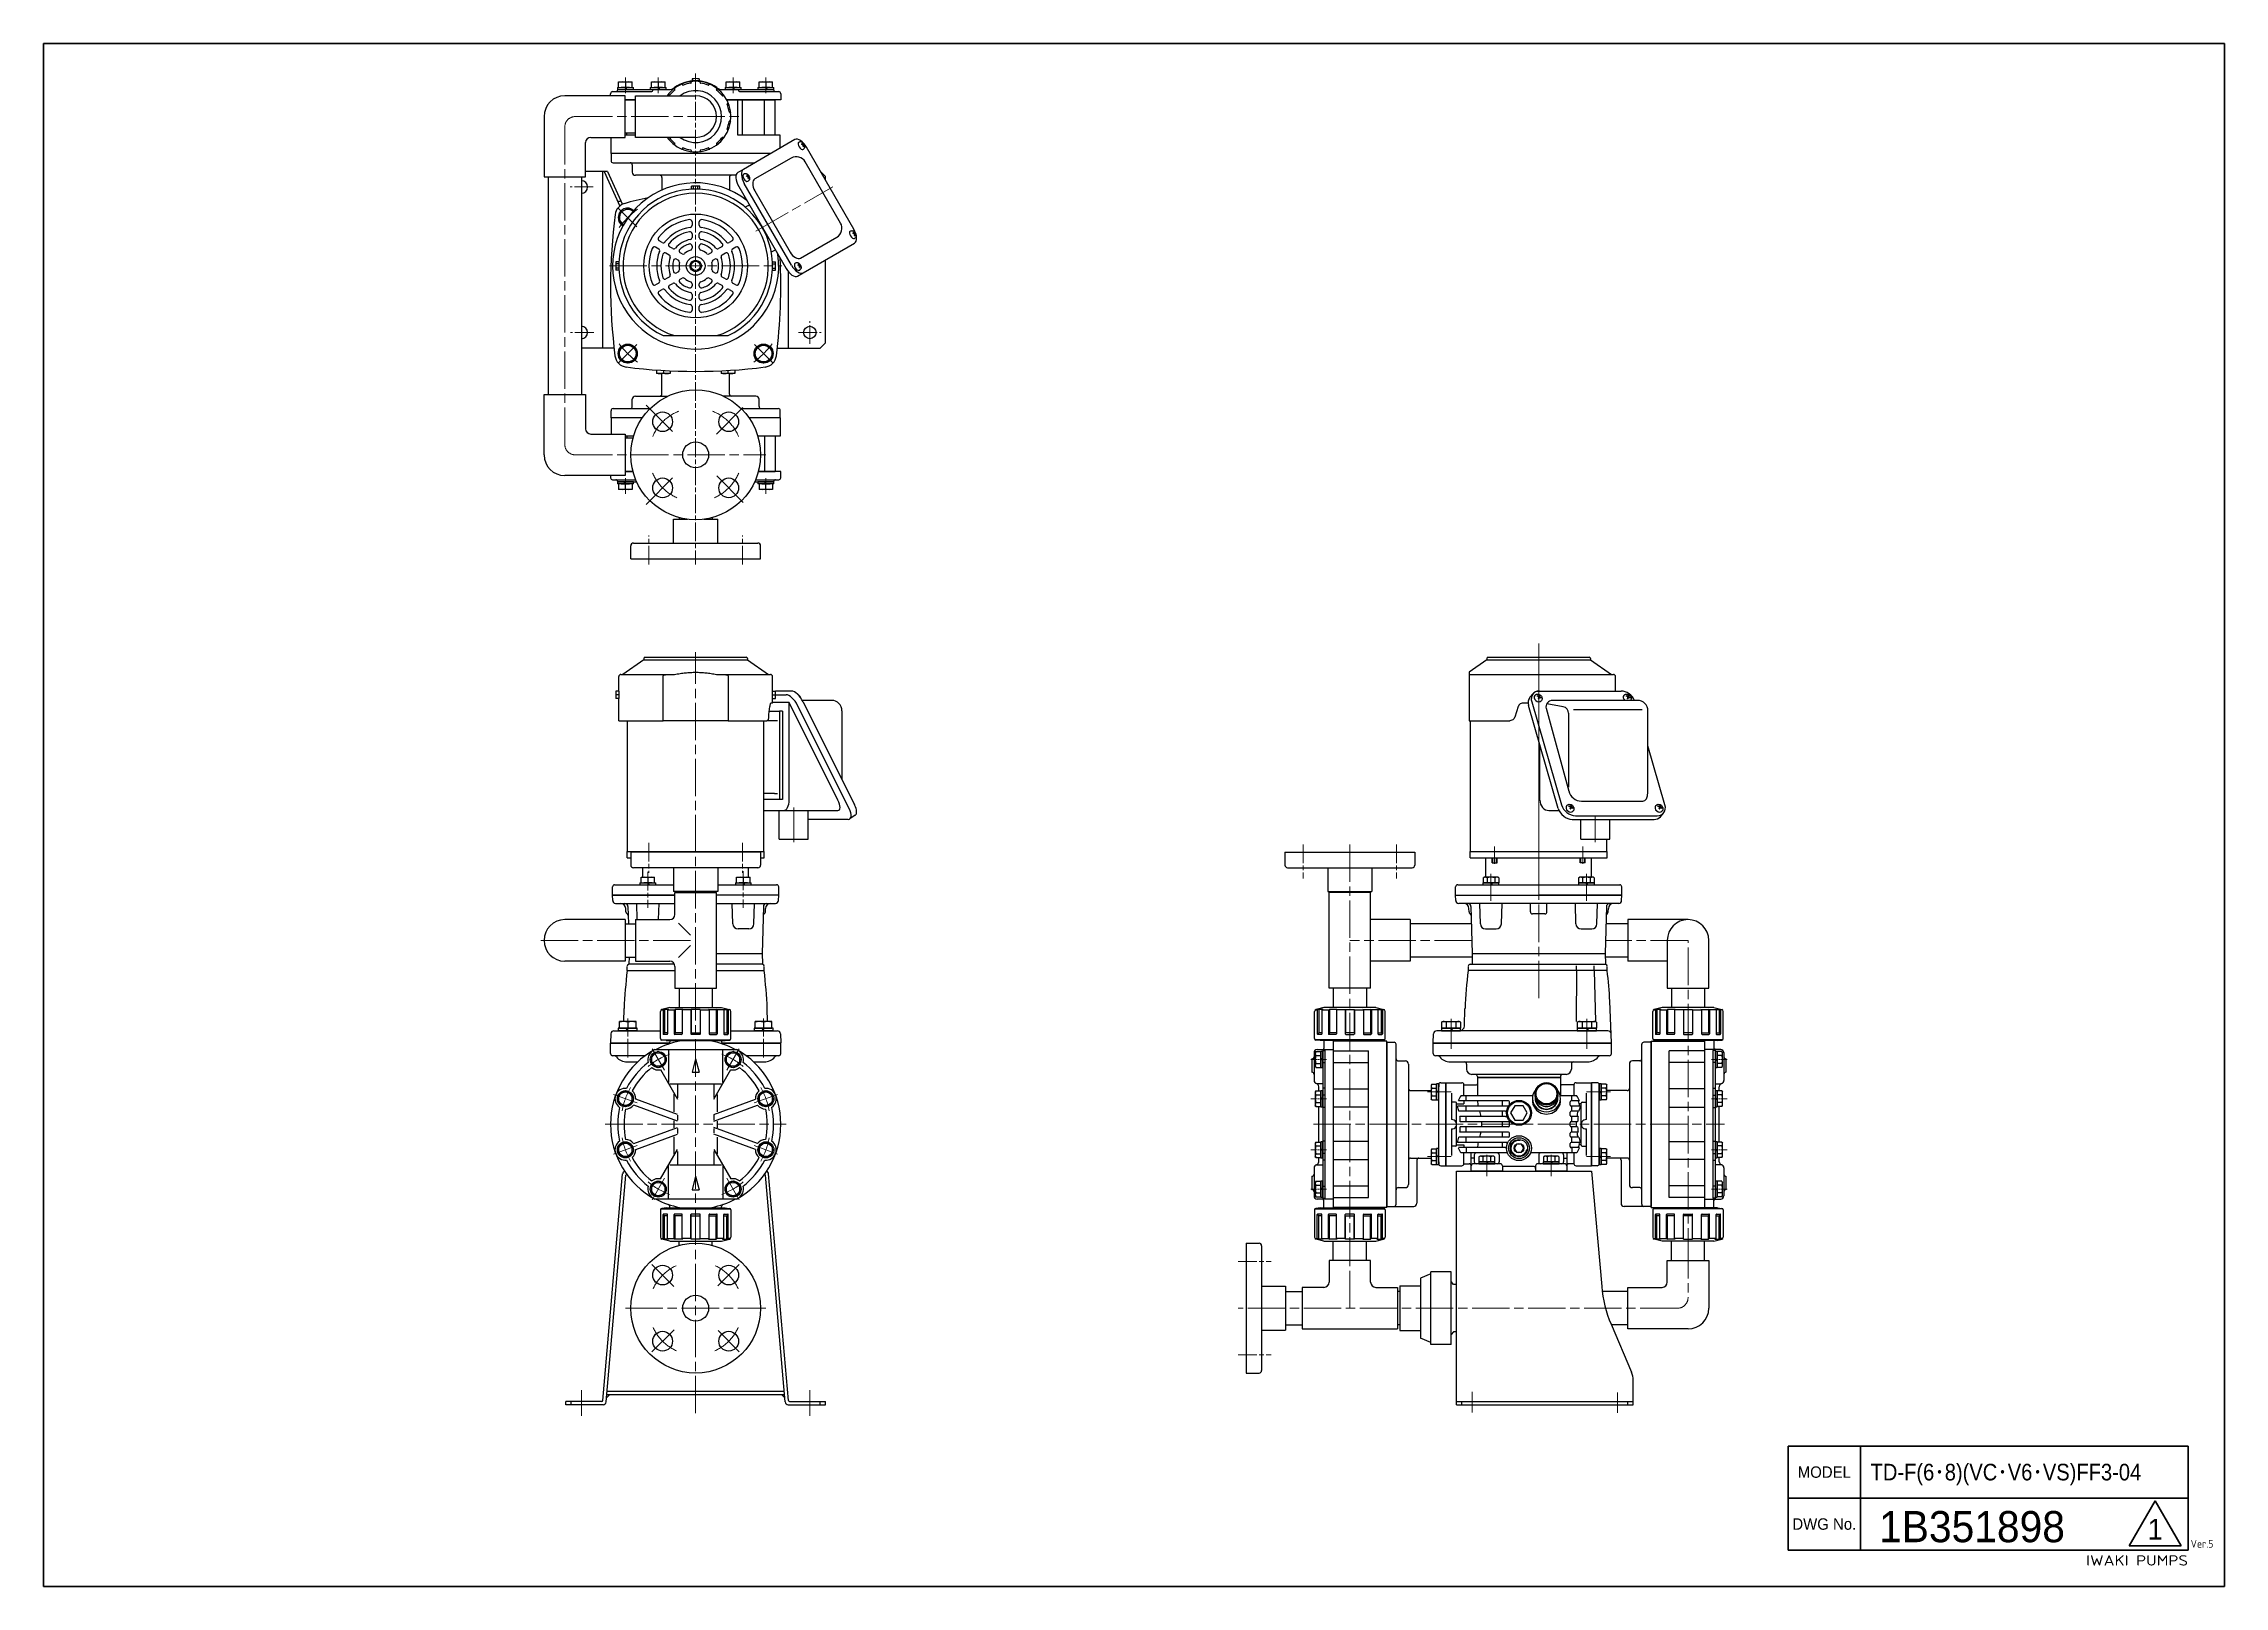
# Model space of a CAD drawing. Header units: millimetres. Extents: x 0 to 2100, y 0 to 1485.
import ezdxf
from ezdxf.enums import TextEntityAlignment as Align

# ---------------------------------------------------------------- set-up
doc = ezdxf.new("R2010")
doc.units = ezdxf.units.MM
for name, pattern in [('AM_ISO08W050', [18, 12, -1.5, 3, -1.5]), ('AM_ISO08W050x2', [9, 6, -0.75, 1.5, -0.75]), ('AM_ISO09W050', [22.5, 12, -1.5, 3, -1.5, 3, -1.5])]:
    doc.linetypes.add(name, pattern=pattern)
for name, color, linetype, lineweight in [('AM_0', 7, 'Continuous', 35), ('AM_1', 3, 'Continuous', 30), ('AM_1N', 3, 'Continuous', 30), ('AM_2', 1, 'Continuous', 15), ('AM_7', 2, 'AM_ISO08W050', 15), ('AM_7N', 2, 'AM_ISO08W050', 15), ('ZUWAKU-AM_0', 7, 'Continuous', 35), ('ZUWAKU-AM_2', 1, 'Continuous', 15), ('ZUWAKU-AM_6', 110, 'Continuous', 15)]:
    doc.layers.add(name, color=color, linetype=linetype, lineweight=lineweight)
doc.layers.add('ZUWAKU-AM_11', color=1, linetype='AM_ISO09W050', lineweight=15, plot=False)
doc.styles.get("Standard").update_dxf_attribs({"font": 'MS PMincho.ttf'})
doc.styles.add('USER1', font='isocp.shx', dxfattribs={"height": 3, "bigfont": 'extfont2.shx'})

# ---------------------------------------------------------------- blocks, each defined once
blk = doc.blocks.new('0DXFF_A3')
at = {"layer": 'ZUWAKU-AM_0', "color": 255, "linetype": 'Continuous'}
for p, q in [((0, 297), (0, 0)), ((420, 297), (0, 297)), ((420, 0), (420, 297)), ((406.69, 16.46), (401.69, 7.8)), ((411.69, 7.8), (406.69, 16.46)), ((401.69, 7.8), (411.69, 7.8)), ((0, 0), (420, 0))]:
    blk.add_line(p, q, dxfattribs=at)
at = {"layer": 'ZUWAKU-AM_0', "linetype": 'Continuous'}
for p, q in [((336, 7), (336, 27)), ((336, 27), (413, 27)), ((413, 27), (413, 7)), ((413, 7), (336, 7))]:
    blk.add_line(p, q, dxfattribs=at)
at = {"layer": 'ZUWAKU-AM_0', "color": 155, "linetype": 'Continuous'}
blk.add_line((349.9, 7), (349.9, 27), dxfattribs=at)
at = {"layer": 'ZUWAKU-AM_0', "color": 205, "linetype": 'Continuous'}
blk.add_line((413, 17), (336, 17), dxfattribs=at)
at = {"layer": 'ZUWAKU-AM_0', "color": 40}
blk.add_attdef('DWG{7}', (353.5, 8.5), '', height=6, dxfattribs=at)
blk.add_attdef('REV', text='', height=4, dxfattribs=at).set_placement((406.69, 7.8), align=Align.BOTTOM_CENTER)
at = {"layer": 'ZUWAKU-AM_11', "style": 'USER1'}
blk.add_text('Ver.5', height=1.5, dxfattribs=at).set_placement((413.5, 7), align=Align.BOTTOM_LEFT)
at = {"layer": 'ZUWAKU-AM_2', "style": 'USER1', "width": 1.3}
blk.add_text('IWAKI PUMPS', height=2, dxfattribs=at).set_placement((413, 6), align=Align.TOP_RIGHT)
at = {"layer": 'ZUWAKU-AM_6', "color": 140}
for s, p in [('MODEL', (342.95, 22)), ('DWG No.', (342.95, 12))]:
    blk.add_text(s, height=2.2, dxfattribs=at).set_placement(p, align=Align.MIDDLE)
at = {"layer": 'ZUWAKU-AM_6', "flags": 1}
blk.add_attdef('FOR', (336, 28), '', height=2.5, dxfattribs=at)
at = {"layer": 'ZUWAKU-AM_6', "color": 100}
blk.add_attdef('MOD{17}', text='', height=3.2, dxfattribs=at).set_placement((351.87, 22), align=Align.MIDDLE_LEFT)

msp = doc.modelspace()

# ---------------------------------------------------------------- linework, layer by layer
at = {"layer": 'AM_1'}
for p, q in [((624.4, 1451.1), (624.4, 1449.1)), ((631.4, 1451.1), (631.4, 1449.1)), ((559.9, 1434.8), (501.9, 1434.8)), ((545.9, 1434.8), (545.9, 1436.8)), ((547.9, 1438.8), (550.9, 1438.8)), ((547.9, 1438.8), (584.9, 1438.8)), ((552.5, 1442.8), (567.9, 1442.8)), ((552.5, 1442.8), (552.5, 1440.8)), ((552.5, 1440.8), (567.9, 1440.8)), ((552.9, 1440.8), (601.7, 1440.8)), ((553.7, 1448.1), (566.7, 1448.1)), ((553.7, 1442.8), (553.7, 1448.1)), ((553.7, 1442.8), (556.2, 1442.8)), ((556.2, 1442.8), (564.2, 1442.8)), ((564.2, 1442.8), (556.2, 1442.8)), ((559.8, 1442.8), (560.5, 1440.8)), ((559.9, 1394.8), (559.9, 1434.8)), ((559.9, 1430.8), (569.9, 1430.8)), ((569.9, 1430.8), (559.9, 1430.8)), ((569.9, 1430.8), (559.9, 1430.8)), ((560.2, 1447.5), (560.2, 1442.8)), ((560.6, 1442.8), (561.3, 1440.8)), ((564.2, 1442.8), (566.7, 1442.8)), ((566.7, 1442.8), (566.7, 1448.1)), ((567.9, 1440.8), (567.9, 1442.8)), ((569.9, 1434.8), (627.9, 1434.8)), ((569.9, 1394.8), (569.9, 1434.8)), ((584.2, 1442.8), (599.6, 1442.8)), ((584.2, 1442.8), (584.2, 1440.8)), ((584.2, 1440.8), (599.6, 1440.8)), ((585.4, 1448.1), (598.4, 1448.1)), ((585.4, 1442.8), (585.4, 1448.1)), ((585.4, 1442.8), (587.9, 1442.8)), ((587.9, 1442.8), (595.9, 1442.8)), ((595.9, 1442.8), (587.9, 1442.8)), ((591.5, 1442.8), (592.2, 1440.8)), ((591.9, 1447.5), (591.9, 1442.8)), ((592.3, 1442.8), (593, 1440.8)), ((595.9, 1442.8), (598.4, 1442.8)), ((598.4, 1442.8), (598.4, 1448.1)), ((599.6, 1440.8), (599.6, 1442.8)), ((601.7, 1434.9), (601.3, 1435.2)), ((607.8, 1441), (607.5, 1441.4)), ((615.2, 1445.3), (615.1, 1445.7)), ((623.6, 1447.5), (623.5, 1448)), ((632.2, 1447.5), (632.2, 1448)), ((640.7, 1445.7), (640.5, 1445.3)), ((648, 1441), (648.3, 1441.4)), ((654, 1440.8), (702.9, 1440.8)), ((654.1, 1434.9), (654.5, 1435.2)), ((656.2, 1442.8), (671.6, 1442.8)), ((656.2, 1442.8), (656.2, 1440.8)), ((656.2, 1440.8), (671.6, 1440.8)), ((657.4, 1448.1), (670.4, 1448.1)), ((657.4, 1442.8), (657.4, 1448.1)), ((657.4, 1442.8), (659.9, 1442.8)), ((657.9, 1430.8), (704.5, 1430.8)), ((709.9, 1430.8), (657.9, 1430.8)), ((659.9, 1442.8), (667.9, 1442.8)), ((667.9, 1442.8), (659.9, 1442.8)), ((663.5, 1442.8), (664.2, 1440.8)), ((663.9, 1447.5), (663.9, 1442.8)), ((664.3, 1442.8), (665, 1440.8)), ((667.9, 1442.8), (670.4, 1442.8)), ((668.6, 1396.8), (668.6, 1430.8)), ((670.4, 1442.8), (670.4, 1448.1)), ((670.9, 1438.8), (704.9, 1438.8)), ((671.6, 1440.8), (671.6, 1442.8)), ((672.9, 1396.8), (672.9, 1430.8)), ((687.8, 1442.8), (703.2, 1442.8)), ((687.8, 1442.8), (687.8, 1440.8)), ((687.8, 1440.8), (703.2, 1440.8)), ((689, 1448.1), (702, 1448.1)), ((689, 1442.8), (689, 1448.1)), ((689, 1442.8), (691.5, 1442.8)), ((691.5, 1442.8), (699.5, 1442.8)), ((699.5, 1442.8), (691.5, 1442.8)), ((694.2, 1396.8), (694.2, 1430.8)), ((695.1, 1442.8), (695.9, 1440.8)), ((695.5, 1447.5), (695.5, 1442.8)), ((695.9, 1442.8), (696.7, 1440.8)), ((699.5, 1442.8), (702, 1442.8)), ((702, 1442.8), (702, 1448.1)), ((703.2, 1440.8), (703.2, 1442.8)), ((704.5, 1396.8), (704.5, 1430.8)), ((704.9, 1438.8), (707.9, 1438.8)), ((709.9, 1436.8), (709.9, 1430.8)), ((481.9, 1414.8), (481.9, 1356.8)), ((658.4, 1427.4), (658.8, 1427.6)), ((660.6, 1419.1), (661.1, 1419.2)), ((660.6, 1410.5), (661.1, 1410.4)), ((521.9, 1356.8), (521.9, 1389.8)), ((526.9, 1394.8), (559.9, 1394.8)), ((546.4, 1379.3), (546.4, 1394.8)), ((569.9, 1398.8), (559.9, 1398.8)), ((569.9, 1396.8), (559.9, 1396.8)), ((561.5, 1396.8), (561.5, 1398.8)), ((627.9, 1394.8), (569.9, 1394.8)), ((601.7, 1394.7), (601.3, 1394.4)), ((607.8, 1388.6), (607.5, 1388.2)), ((648, 1388.6), (648.3, 1388.2)), ((654.1, 1394.7), (654.5, 1394.4)), ((658.4, 1402.2), (658.8, 1402)), ((709.4, 1396.8), (668.6, 1396.8)), ((723.5, 1392.6), (673.9, 1363.9)), ((709.4, 1384.4), (709.4, 1396.8)), ((727.2, 1390.1), (727.8, 1390.4)), ((730.6, 1387.9), (731.2, 1388.3)), ((730.9, 1389.6), (730.7, 1389.5)), ((731.6, 1388.2), (731, 1387.8)), ((731.4, 1387.4), (731.8, 1387.6)), ((732.5, 1387.6), (732.2, 1387.4)), ((700.5, 1379.3), (546.4, 1379.3)), ((546.4, 1379.3), (546.4, 1372.3)), ((548.4, 1370.3), (684.9, 1370.3)), ((566.9, 1368.3), (566.9, 1361.3)), ((615.2, 1384.3), (615.1, 1383.8)), ((623.6, 1382.1), (623.5, 1381.6)), ((632.2, 1382.1), (632.2, 1381.6)), ((640.5, 1384.3), (640.7, 1383.8)), ((719.8, 1374.8), (684.9, 1354.7)), ((731.2, 1383.2), (731.8, 1383.5)), ((767.4, 1312.3), (733.4, 1371.2)), ((780.2, 1306.4), (734.7, 1385.2)), ((481.9, 1356.8), (521.9, 1356.8)), ((485.9, 1356.8), (485.9, 1147.2)), ((517.9, 1356.8), (517.9, 1147.2)), ((543.1, 1362), (521.9, 1362)), ((538.5, 1192), (538.5, 1362)), ((539.9, 1362), (554.9, 1328.7)), ((543.1, 1362), (557.4, 1330.2)), ((666.9, 1358.3), (569.9, 1358.3)), ((595.4, 1356.3), (595.4, 1344.1)), ((625.9, 1347.8), (623.8, 1347.8)), ((623.8, 1345), (623.8, 1347.8)), ((625.9, 1345), (623.8, 1345)), ((629.9, 1347.8), (625.9, 1347.8)), ((625.9, 1345), (625.9, 1347.8)), ((629.9, 1345), (625.9, 1345)), ((625.9, 1345), (625.9, 1345)), ((631.9, 1347.8), (629.9, 1347.8)), ((629.9, 1345), (629.9, 1347.8)), ((631.9, 1345), (629.9, 1345)), ((629.9, 1345), (629.9, 1345)), ((631.9, 1345), (631.9, 1347.8)), ((660.4, 1356.3), (660.4, 1344.1)), ((673.9, 1363.9), (668.6, 1360.9)), ((669.4, 1347.5), (714.9, 1268.7)), ((674.1, 1359.5), (674.7, 1359.8)), ((720.2, 1271.7), (674.7, 1350.5)), ((677.5, 1357.3), (678.2, 1357.7)), ((677.8, 1359), (677.6, 1358.9)), ((678.6, 1357.5), (678, 1357.2)), ((678.1, 1352.5), (678.7, 1352.9)), ((678.3, 1356.8), (678.7, 1357)), ((679.4, 1356.9), (679.1, 1356.8)), ((752.9, 1357), (748.3, 1361.6)), ((752.9, 1353.6), (752.9, 1357)), ((553.5, 1333.4), (555.2, 1333.4)), ((554.5, 1322), (562.5, 1326.6)), ((562.5, 1326.6), (567.6, 1323.6)), ((678.9, 1329.3), (675.7, 1327.5)), ((684.9, 1343.2), (718.9, 1284.3)), ((554.5, 1312.8), (554.5, 1322)), ((558.3, 1310.5), (554.5, 1312.8)), ((624.4, 1313.6), (624.4, 1310.1)), ((631.4, 1310.1), (631.4, 1313.6)), ((776.7, 1304.4), (777.3, 1304.7)), ((780.1, 1302.2), (780.7, 1302.6)), ((780.4, 1303.9), (780.2, 1303.8)), ((781.1, 1302.4), (780.5, 1302.1)), ((589.2, 1289.3), (592.3, 1287.5)), ((595.8, 1293.6), (592.7, 1295.3)), ((599.3, 1283.5), (602.4, 1281.7)), ((605.9, 1287.7), (602.8, 1289.5)), ((614.8, 1282.6), (613, 1283.6)), ((624.4, 1302), (624.4, 1298.4)), ((624.4, 1290.2), (624.4, 1288.1)), ((631.4, 1298.4), (631.4, 1302)), ((631.4, 1288.1), (631.4, 1290.2)), ((642.8, 1283.6), (641, 1282.6)), ((653, 1289.5), (649.9, 1287.7)), ((653.4, 1281.7), (656.5, 1283.5)), ((663.1, 1295.3), (660, 1293.6)), ((663.5, 1287.5), (666.6, 1289.3)), ((703.9, 1286), (700.7, 1284.2)), ((728.9, 1278.5), (763.8, 1298.6)), ((731.4, 1264.3), (781, 1293)), ((780.7, 1297.4), (781.3, 1297.8)), ((780.9, 1301.7), (781.3, 1301.9)), ((782, 1301.8), (781.7, 1301.7)), ((553.9, 1275), (551.1, 1275)), ((551.1, 1275), (551.1, 1273)), ((553.9, 1273), (551.1, 1273)), ((551.1, 1273), (551.1, 1269)), ((553.9, 1269), (551.1, 1269)), ((551.1, 1269), (551.1, 1266.9)), ((553.9, 1266.9), (551.1, 1266.9)), ((553.9, 1275), (553.9, 1273)), ((553.9, 1273), (553.9, 1269)), ((553.9, 1273), (553.9, 1273)), ((553.9, 1269), (553.9, 1266.9)), ((553.9, 1269), (553.9, 1269)), ((602.4, 1260.3), (599.3, 1258.5)), ((609.5, 1277.6), (611.3, 1276.5)), ((611.3, 1265.4), (609.5, 1264.4)), ((644.5, 1276.5), (646.3, 1277.6)), ((646.3, 1264.4), (644.5, 1265.4)), ((656.5, 1258.5), (653.4, 1260.3)), ((701.9, 1273), (701.8, 1273)), ((701.9, 1269), (701.8, 1269)), ((701.9, 1275), (704.7, 1275)), ((701.9, 1273), (701.9, 1275)), ((701.9, 1273), (704.7, 1273)), ((701.9, 1269), (701.9, 1273)), ((701.9, 1269), (704.7, 1269)), ((701.9, 1266.9), (701.9, 1269)), ((701.9, 1266.9), (704.7, 1266.9)), ((704.7, 1273), (704.7, 1275)), ((704.7, 1269), (704.7, 1273)), ((704.7, 1266.9), (704.7, 1269)), ((717.3, 1192), (717.3, 1265.3)), ((723.6, 1273.7), (724.2, 1274)), ((726.1, 1261.3), (731.4, 1264.3)), ((727, 1271.5), (727.7, 1271.9)), ((727.3, 1273.2), (727.1, 1273.1)), ((728.1, 1271.8), (727.5, 1271.5)), ((727.6, 1266.8), (728.2, 1267.1)), ((727.8, 1271.1), (728.2, 1271.2)), ((728.9, 1271.2), (728.6, 1271)), ((752.9, 1197), (752.9, 1276.8)), ((592.3, 1254.5), (589.2, 1252.7)), ((592.7, 1246.6), (595.8, 1248.4)), ((602.8, 1252.4), (605.9, 1254.2)), ((613, 1258.3), (614.8, 1259.4)), ((624.4, 1253.8), (624.4, 1251.8)), ((624.4, 1243.5), (624.4, 1240)), ((631.4, 1251.8), (631.4, 1253.8)), ((631.4, 1240), (631.4, 1243.5)), ((641, 1259.4), (642.8, 1258.3)), ((649.9, 1254.2), (653, 1252.4)), ((660, 1248.4), (663.1, 1246.6)), ((666.6, 1252.7), (663.5, 1254.5)), ((624.4, 1231.9), (624.4, 1228.3)), ((631.4, 1228.3), (631.4, 1231.9)), ((601.5, 1204), (607.6, 1204)), ((648.1, 1204), (654.2, 1204)), ((549, 1192), (517.9, 1192)), ((554.5, 1191.2), (562.5, 1195.8)), ((554.5, 1182), (554.5, 1191.2)), ((562.5, 1177.3), (554.5, 1182)), ((562.5, 1195.8), (570.5, 1191.2)), ((570.5, 1182), (562.5, 1177.3)), ((570.5, 1191.2), (570.5, 1182)), ((685.3, 1191.2), (693.3, 1195.8)), ((685.3, 1182), (685.3, 1191.2)), ((693.3, 1177.3), (685.3, 1182)), ((693.3, 1195.8), (701.3, 1191.2)), ((701.3, 1182), (693.3, 1177.3)), ((701.3, 1191.2), (701.3, 1182)), ((706.7, 1192), (747.9, 1192)), ((747.9, 1192), (752.9, 1197)), ((590.3, 1170.8), (590.3, 1167.4)), ((603.3, 1167.4), (590.3, 1167.4)), ((595.4, 1147.7), (595.4, 1167.4)), ((596.8, 1170.4), (596.8, 1168)), ((603.3, 1170.1), (603.3, 1167.4)), ((652.5, 1170.1), (652.5, 1167.4)), ((665.5, 1167.4), (652.5, 1167.4)), ((659, 1170.4), (659, 1168)), ((660.4, 1147.7), (660.4, 1167.4)), ((665.5, 1170.8), (665.5, 1167.4)), ((481.9, 1147.2), (521.9, 1147.2)), ((481.9, 1089.2), (481.9, 1147.2)), ((521.9, 1147.2), (521.9, 1114.2)), ((566.9, 1135.7), (566.9, 1142.7)), ((569.9, 1145.7), (601.2, 1145.7)), ((685.9, 1145.7), (654.6, 1145.7)), ((688.9, 1135.7), (688.9, 1142.7)), ((546.4, 1124.7), (546.4, 1131.7)), ((576.4, 1124.7), (546.4, 1124.7)), ((546.4, 1124.7), (546.4, 1109.2)), ((548.4, 1133.7), (584, 1133.7)), ((671.8, 1133.7), (707.4, 1133.7)), ((709.4, 1124.7), (679.3, 1124.7)), ((709.4, 1124.7), (709.4, 1131.7)), ((709.4, 1124.7), (709.4, 1107.2)), ((526.9, 1109.2), (559.9, 1109.2)), ((559.9, 1109.2), (559.9, 1105.2)), ((559.9, 1109.2), (559.9, 1069.2)), ((568, 1107.2), (559.9, 1107.2)), ((567.5, 1105.2), (559.9, 1105.2)), ((561.5, 1107.2), (561.5, 1105.2)), ((709.4, 1107.2), (687.7, 1107.2)), ((694.2, 1107.2), (694.2, 1073.2)), ((704.5, 1107.2), (704.5, 1073.2)), ((559.9, 1073.2), (567.5, 1073.2)), ((567.5, 1073.2), (559.9, 1073.2)), ((567.5, 1073.2), (559.9, 1073.2)), ((559.9, 1073.2), (559.9, 1069.2)), ((688.3, 1073.2), (704.5, 1073.2)), ((709.9, 1073.2), (688.3, 1073.2)), ((709.9, 1067.2), (709.9, 1073.2)), ((559.9, 1069.2), (501.9, 1069.2)), ((545.9, 1069.2), (545.9, 1067.2)), ((547.9, 1065.2), (550.9, 1065.2)), ((547.9, 1065.2), (570.2, 1065.2)), ((567.9, 1063.2), (552.5, 1063.2)), ((552.5, 1063.2), (552.5, 1061.2)), ((567.9, 1061.2), (552.5, 1061.2)), ((552.9, 1063.2), (571, 1063.2)), ((553.7, 1061.2), (553.7, 1055.9)), ((556.2, 1061.2), (553.7, 1061.2)), ((566.7, 1055.9), (553.7, 1055.9)), ((564.2, 1061.2), (556.2, 1061.2)), ((556.2, 1061.2), (564.2, 1061.2)), ((559.8, 1061.2), (559.1, 1063.2)), ((560.6, 1061.2), (559.9, 1063.2)), ((560.2, 1056.5), (560.2, 1061.2)), ((566.7, 1061.2), (564.2, 1061.2)), ((566.7, 1061.2), (566.7, 1055.9)), ((567.9, 1061.2), (567.9, 1063.2)), ((684.7, 1063.2), (702.9, 1063.2)), ((685.6, 1065.2), (704.9, 1065.2)), ((703.2, 1063.2), (687.8, 1063.2)), ((687.8, 1063.2), (687.8, 1061.2)), ((703.2, 1061.2), (687.8, 1061.2)), ((689, 1061.2), (689, 1055.9)), ((691.5, 1061.2), (689, 1061.2)), ((702, 1055.9), (689, 1055.9)), ((699.5, 1061.2), (691.5, 1061.2)), ((691.5, 1061.2), (699.5, 1061.2)), ((695.1, 1061.2), (694.4, 1063.2)), ((695.9, 1061.2), (695.2, 1063.2)), ((695.5, 1056.5), (695.5, 1061.2)), ((702, 1061.2), (699.5, 1061.2)), ((702, 1061.2), (702, 1055.9)), ((703.2, 1061.2), (703.2, 1063.2)), ((704.9, 1065.2), (707.9, 1065.2)), ((606.6, 1004.2), (606.6, 1027.2)), ((606.6, 1027.2), (620, 1027.2)), ((611.9, 1028.8), (611.9, 1027.2)), ((635.8, 1027.2), (649.1, 1027.2)), ((643.9, 1028.8), (643.9, 1027.2)), ((649.1, 1004.2), (649.1, 1027.2)), ((565.4, 989.2), (565.4, 1001.7)), ((565.4, 989.2), (690.4, 989.2)), ((567.9, 1004.2), (687.9, 1004.2)), ((690.4, 989.2), (690.4, 1001.7)), ((577.9, 891.8), (557.9, 877.8)), ((577.9, 893), (577.9, 891.8)), ((577.9, 891.8), (677.9, 891.8)), ((579.2, 894.3), (676.6, 894.3)), ((677.9, 893), (677.9, 891.8)), ((677.9, 891.8), (697.9, 877.8)), ((1389.7, 891.8), (1372.7, 879.9)), ((1389.7, 893), (1389.7, 891.8)), ((1389.7, 891.8), (1489.7, 891.8)), ((1391, 894.3), (1488.4, 894.3)), ((1489.7, 893), (1489.7, 891.8)), ((1489.7, 891.8), (1509.7, 877.8)), ((553.9, 861.8), (551.1, 861.8)), ((551.1, 861.8), (551.1, 858.3)), ((553.9, 861.8), (553.9, 875.8)), ((553.9, 861.8), (553.9, 858.3)), ((555.9, 877.8), (601.5, 877.8)), ((596.5, 833.3), (596.5, 875.8)), ((601.5, 877.8), (607.6, 877.8)), ((648.1, 877.8), (654.2, 877.8)), ((654.2, 877.8), (699.9, 877.8)), ((659.3, 875.8), (659.3, 833.3)), ((701.9, 861.8), (701.9, 875.8)), ((701.9, 861.8), (704.7, 861.8)), ((701.9, 858.3), (701.9, 861.8)), ((720.2, 861.8), (704.7, 861.8)), ((704.7, 858.3), (704.7, 861.8)), ((1372.7, 877.8), (1511.7, 877.8)), ((1372.7, 875.8), (1372.7, 833.3)), ((1437.4, 861.3), (1437.7, 861.8)), ((1437.7, 861.8), (1440.4, 861.8)), ((1440.4, 861.8), (1519.2, 861.8)), ((1513.7, 861.8), (1513.7, 875.8)), ((553.9, 858.3), (551.1, 858.3)), ((551.1, 858.3), (551.1, 854.8)), ((553.9, 854.8), (551.1, 854.8)), ((553.9, 858.3), (553.9, 854.8)), ((553.9, 833.3), (553.9, 854.8)), ((698.8, 842.3), (708.6, 842.3)), ((701.9, 850.3), (700.4, 850.3)), ((701.9, 858.3), (704.7, 858.3)), ((701.9, 854.8), (701.9, 858.3)), ((701.9, 850.3), (701.9, 854.8)), ((701.9, 854.8), (704.7, 854.8)), ((717.9, 850.9), (701.9, 850.9)), ((704.7, 858.3), (714.9, 858.3)), ((704.7, 854.8), (704.7, 858.3)), ((711.4, 842.3), (708.6, 842.3)), ((708.6, 842.3), (708.6, 757.3)), ((711.4, 842.3), (711.4, 757.3)), ((764.9, 756.8), (717.9, 850.9)), ((717.9, 756.8), (717.9, 850.9)), ((775.7, 748.7), (726.1, 847.9)), ((758.8, 852.8), (730.6, 852.8)), ((731.4, 851.4), (781, 752.2)), ((768.8, 842.8), (768.8, 776.6)), ((1420, 846.9), (1416.7, 836.7)), ((1429.6, 850.3), (1424.8, 850.3)), ((1458.6, 748.7), (1430, 847.9)), ((1431.3, 855.8), (1434.3, 859.3)), ((1433, 851.4), (1461.7, 752.2)), ((1435.9, 857.5), (1436.3, 857.9)), ((1439.4, 854.7), (1439.5, 854.8)), ((1440.5, 856), (1439.5, 854.8)), ((1439.6, 855.3), (1440.6, 856.5)), ((1439.8, 855.2), (1439.6, 855.3)), ((1440.1, 856.8), (1439.7, 856.4)), ((1439.9, 856.3), (1440, 856.7)), ((1440.8, 857.7), (1440.1, 856.8)), ((1442.1, 855.5), (1441.8, 855.1)), ((1442, 852.2), (1442.3, 852.6)), ((1446.8, 845.3), (1468.6, 765.6)), ((1463.3, 846.7), (1447.5, 849.4)), ((1476, 852.8), (1453, 852.8)), ((1468.5, 840.4), (1468.5, 769.3)), ((1473.2, 844.2), (1539.3, 844.2)), ((1534.9, 852.8), (1476, 852.8)), ((1521.7, 857.5), (1522, 857.9)), ((1525.1, 854.7), (1525.2, 854.8)), ((1526.2, 856), (1525.2, 854.8)), ((1525.3, 855.3), (1526.4, 856.5)), ((1525.5, 855.2), (1525.3, 855.3)), ((1525.8, 856.8), (1525.5, 856.4)), ((1525.6, 856.3), (1525.7, 856.7)), ((1526.6, 857.7), (1525.8, 856.8)), ((1527.8, 855.5), (1527.5, 855.1)), ((1544.9, 764.4), (1544.9, 842.8)), ((553.9, 833.3), (596.5, 833.3)), ((562.3, 707.3), (562.3, 833.3)), ((659.3, 833.3), (596.5, 833.3)), ((659.3, 833.3), (696.5, 833.3)), ((693.5, 707.3), (693.5, 833.3)), ((703.9, 833.3), (696.5, 833.3)), ((706.6, 833.3), (703.9, 833.3)), ((1372.7, 833.3), (1411.9, 833.3)), ((1374.1, 707.3), (1374.1, 833.3)), ((1440.8, 756.8), (1440.8, 810.4)), ((1561.3, 752.2), (1544.9, 809)), ((703.9, 763.3), (693.5, 763.3)), ((708.6, 757.3), (693.5, 757.3)), ((703.9, 763.3), (706.6, 763.3)), ((711.4, 757.3), (708.6, 757.3)), ((693.5, 746.8), (712.9, 746.8)), ((708.3, 719.3), (708.3, 746.8)), ((712.9, 746.8), (764.9, 746.8)), ((736.3, 719.3), (736.3, 746.8)), ((774.9, 738.3), (736.3, 738.3)), ((781.6, 742.2), (776.4, 738.7)), ((1449.5, 746.8), (1459.4, 746.8)), ((1466.6, 751.3), (1466.9, 751.7)), ((1470, 748.5), (1470.1, 748.7)), ((1471.1, 749.9), (1470.1, 748.7)), ((1470.2, 749.2), (1471.3, 750.4)), ((1470.4, 749.1), (1470.2, 749.2)), ((1470.7, 750.6), (1470.4, 750.2)), ((1470.5, 750.2), (1470.6, 750.5)), ((1471.5, 751.5), (1470.7, 750.7)), ((1472, 738.3), (1550.8, 738.3)), ((1472.7, 749.3), (1472.4, 749)), ((1472.6, 746.1), (1472.9, 746.5)), ((1475.1, 741.8), (1553.9, 741.8)), ((1480.2, 719.3), (1480.2, 738.3)), ((1481, 755.8), (1539.9, 755.8)), ((1508.2, 719.3), (1508.2, 738.3)), ((1552.3, 751.3), (1552.6, 751.7)), ((1556.9, 749.9), (1555.8, 748.7)), ((1555.8, 748.5), (1555.8, 748.7)), ((1556, 749.2), (1557, 750.4)), ((1556.2, 749.1), (1556, 749.2)), ((1556.5, 750.6), (1556.1, 750.2)), ((1556.3, 750.2), (1556.4, 750.5)), ((1557.2, 751.5), (1556.5, 750.7)), ((1556.9, 740.8), (1559.9, 744.3)), ((1558.4, 749.3), (1558.2, 749)), ((1558.4, 746.1), (1558.7, 746.5)), ((708.3, 719.3), (736.3, 719.3)), ((1480.2, 719.3), (1508.2, 719.3)), ((1505.3, 707.3), (1505.3, 719.3)), ((561.9, 707.3), (693.9, 707.3)), ((561.9, 701.3), (561.9, 707.3)), ((561.9, 701.3), (565.4, 701.3)), ((565.4, 706.8), (565.4, 694.3)), ((690.4, 706.8), (565.4, 706.8)), ((690.4, 706.8), (690.4, 694.3)), ((690.4, 701.3), (693.9, 701.3)), ((693.9, 701.3), (693.9, 707.3)), ((1195.4, 706.8), (1195.4, 694.3)), ((1195.4, 706.8), (1320.4, 706.8)), ((1320.4, 706.8), (1320.4, 694.3)), ((1373.7, 707.3), (1505.7, 707.3)), ((1373.7, 701.3), (1373.7, 707.3)), ((1373.7, 701.3), (1505.7, 701.3)), ((1388.7, 682.6), (1388.7, 701.3)), ((1394.8, 696.6), (1394.8, 701.3)), ((1394.8, 696.6), (1399.8, 696.6)), ((1395.4, 696.6), (1395.4, 701.3)), ((1399.2, 696.6), (1399.2, 701.3)), ((1399.8, 696.6), (1399.8, 701.3)), ((1479.6, 696.6), (1479.6, 701.3)), ((1484.6, 696.6), (1479.6, 696.6)), ((1480.2, 696.6), (1480.2, 701.3)), ((1484, 696.6), (1484, 701.3)), ((1484.6, 696.6), (1484.6, 701.3)), ((1490.7, 682.6), (1490.7, 701.3)), ((1505.7, 701.3), (1505.7, 707.3)), ((547.9, 665.3), (547.9, 673.3)), ((549.9, 675.3), (606.6, 675.3)), ((687.9, 691.8), (567.9, 691.8)), ((574.2, 677.3), (589.6, 677.3)), ((574.2, 677.3), (574.2, 675.3)), ((574.2, 675.3), (589.6, 675.3)), ((575.4, 682.6), (588.4, 682.6)), ((575.4, 677.3), (575.4, 682.6)), ((575.4, 677.3), (577.9, 677.3)), ((576.9, 682.6), (576.9, 691.8)), ((577.9, 677.3), (585.9, 677.3)), ((585.9, 677.3), (577.9, 677.3)), ((581.5, 677.3), (582.2, 675.3)), ((581.9, 682), (581.9, 677.3)), ((582.3, 677.3), (583, 675.3)), ((585.9, 677.3), (588.4, 677.3)), ((588.4, 677.3), (588.4, 682.6)), ((589.6, 675.3), (589.6, 677.3)), ((606.6, 691.8), (606.6, 668.8)), ((649.1, 691.8), (649.1, 668.8)), ((649.1, 675.3), (705.9, 675.3)), ((666.1, 677.3), (681.5, 677.3)), ((666.1, 677.3), (666.1, 675.3)), ((666.1, 675.3), (681.5, 675.3)), ((667.3, 682.6), (680.3, 682.6)), ((667.3, 677.3), (667.3, 682.6)), ((667.3, 677.3), (669.8, 677.3)), ((669.8, 677.3), (677.8, 677.3)), ((677.8, 677.3), (669.8, 677.3)), ((673.4, 677.3), (674.2, 675.3)), ((673.8, 682), (673.8, 677.3)), ((674.2, 677.3), (675, 675.3)), ((677.8, 677.3), (680.3, 677.3)), ((678.9, 682.6), (678.9, 691.8)), ((680.3, 677.3), (680.3, 682.6)), ((681.5, 675.3), (681.5, 677.3)), ((707.9, 665.3), (707.9, 673.3)), ((1197.9, 691.8), (1317.9, 691.8)), ((1236.6, 691.8), (1236.6, 668.8)), ((1279.1, 691.8), (1279.1, 668.8)), ((1359.7, 665.3), (1359.7, 673.3)), ((1361.7, 675.3), (1517.7, 675.3)), ((1386, 677.3), (1401.4, 677.3)), ((1386, 677.3), (1386, 675.3)), ((1386, 675.3), (1401.4, 675.3)), ((1386.2, 682), (1387.2, 682.6)), ((1386.2, 682), (1386.2, 677.3)), ((1401.2, 677.3), (1386.2, 677.3)), ((1400.2, 682.6), (1387.2, 682.6)), ((1390, 682), (1390, 677.3)), ((1393.3, 677.3), (1394, 675.3)), ((1394.1, 677.3), (1394.8, 675.3)), ((1397.5, 682), (1397.5, 677.3)), ((1401.2, 682), (1400.2, 682.6)), ((1401.2, 682), (1401.2, 677.3)), ((1401.4, 675.3), (1401.4, 677.3)), ((1477.9, 677.3), (1493.3, 677.3)), ((1477.9, 677.3), (1477.9, 675.3)), ((1477.9, 675.3), (1493.3, 675.3)), ((1478.1, 682), (1479.1, 682.6)), ((1478.1, 682), (1478.1, 677.3)), ((1493.1, 677.3), (1478.1, 677.3)), ((1492.1, 682.6), (1479.1, 682.6)), ((1481.9, 682), (1481.9, 677.3)), ((1485.2, 677.3), (1486, 675.3)), ((1486, 677.3), (1486.8, 675.3)), ((1489.4, 682), (1489.4, 677.3)), ((1493.1, 682), (1492.1, 682.6)), ((1493.1, 682), (1493.1, 677.3)), ((1493.3, 675.3), (1493.3, 677.3)), ((1519.7, 665.3), (1519.7, 673.3)), ((547.9, 665.3), (607.9, 665.3)), ((548, 660.2), (547.9, 665.3)), ((607.9, 665.3), (547.9, 665.3)), ((607.9, 665.3), (547.9, 665.3)), ((550.7, 657.3), (607.9, 657.3)), ((560.7, 649.2), (560.6, 652.4)), ((562.7, 654.4), (563.1, 637.8)), ((571.7, 641.8), (571.3, 657.3)), ((592.2, 641.8), (592.6, 657.3)), ((649.1, 668.8), (606.6, 668.8)), ((607.9, 646.8), (607.9, 667.8)), ((607.9, 667.8), (647.9, 667.8)), ((611.9, 668.8), (611.9, 667.8)), ((643.9, 668.8), (643.9, 667.8)), ((647.9, 575.8), (647.9, 667.8)), ((707.9, 665.3), (647.9, 665.3)), ((707.9, 665.3), (647.9, 665.3)), ((707.9, 665.3), (647.9, 665.3)), ((647.9, 657.3), (704.7, 657.3)), ((663.7, 637.7), (663.2, 657.3)), ((684, 637.7), (684.5, 657.3)), ((693.1, 654.4), (691.9, 609.3)), ((695.1, 649.2), (695.1, 652.4)), ((707.7, 660.2), (707.9, 665.3)), ((1236.6, 668.8), (1279.1, 668.8)), ((1237.9, 575.8), (1237.9, 667.8)), ((1277.9, 667.8), (1237.9, 667.8)), ((1241.9, 668.8), (1241.9, 667.8)), ((1273.9, 668.8), (1273.9, 667.8)), ((1277.9, 575.8), (1277.9, 667.8)), ((1359.7, 665.3), (1519.7, 665.3)), ((1359.8, 660.2), (1359.7, 665.3)), ((1359.7, 665.3), (1439.7, 665.3)), ((1516.8, 657.3), (1362.8, 657.3)), ((1372.6, 649.2), (1372.5, 652.4)), ((1374.5, 654.4), (1375.7, 609.3)), ((1383.6, 637.7), (1383.1, 657.3)), ((1403.8, 637.7), (1404.4, 657.3)), ((1431.7, 649.3), (1431.7, 657.3)), ((1519.7, 665.3), (1439.7, 665.3)), ((1447.7, 649.3), (1447.7, 657.3)), ((1475.5, 637.7), (1475, 657.3)), ((1495.8, 637.7), (1496.3, 657.3)), ((1504.9, 654.4), (1503.7, 609.3)), ((1506.7, 649.2), (1506.8, 652.4)), ((1519.5, 660.2), (1519.7, 665.3)), ((559.9, 641.8), (501.9, 641.8)), ((559.9, 641.8), (559.9, 601.8)), ((559.9, 637.8), (569.9, 637.8)), ((569.9, 641.8), (569.9, 601.8)), ((569.9, 641.8), (602.9, 641.8)), ((611.4, 638.3), (622.9, 626.7)), ((679, 632.8), (668.7, 632.8)), ((1315.9, 641.8), (1277.9, 641.8)), ((1315.9, 641.8), (1315.9, 601.8)), ((1374.9, 637.8), (1315.9, 637.8)), ((1388.6, 632.8), (1398.8, 632.8)), ((1445.7, 647.3), (1433.7, 647.3)), ((1480.5, 632.8), (1490.8, 632.8)), ((1525.5, 637.8), (1504.4, 637.8)), ((1583.5, 641.8), (1525.5, 641.8)), ((1525.5, 641.8), (1525.5, 601.8)), ((611.4, 605.3), (622.9, 616.8)), ((647.9, 609.3), (691.9, 609.3)), ((691.9, 609.3), (692.1, 599.1)), ((1375.7, 609.3), (1375.5, 599.3)), ((1375.7, 609.3), (1503.7, 609.3)), ((1503.7, 609.3), (1503.9, 599.1)), ((1563.5, 621.8), (1563.5, 575.8)), ((1603.5, 575.8), (1603.5, 621.8)), ((559.9, 601.8), (501.9, 601.8)), ((559.9, 605.8), (569.9, 605.8)), ((561.9, 592.8), (562, 596.8)), ((561.9, 592.8), (607.9, 592.8)), ((607.5, 598.8), (563.5, 598.8)), ((563.8, 605.8), (563.7, 599.1)), ((569.9, 601.8), (602.9, 601.8)), ((607.9, 596.8), (607.9, 575.8)), ((692.2, 598.8), (647.9, 598.8)), ((647.9, 592.8), (693.9, 592.8)), ((693.9, 592.8), (693.8, 596.8)), ((1315.9, 601.8), (1277.9, 601.8)), ((1375.6, 605.8), (1315.9, 605.8)), ((1371.8, 596.8), (1371.7, 592.8)), ((1505.7, 592.8), (1371.7, 592.8)), ((1373.8, 598.8), (1504, 598.8)), ((1476.2, 592.8), (1475.7, 543.7)), ((1476.2, 593.7), (1476.2, 597.4)), ((1493, 593.7), (1493, 597.4)), ((1493, 592.8), (1494.3, 543.6)), ((1525.5, 605.8), (1503.7, 605.8)), ((1505.7, 592.8), (1505.6, 596.8)), ((1563.5, 601.8), (1525.5, 601.8)), ((607.9, 575.8), (647.9, 575.8)), ((611.9, 575.8), (611.9, 557.3)), ((643.9, 575.8), (643.9, 557.3)), ((1277.9, 575.8), (1237.9, 575.8)), ((1241.9, 575.8), (1241.9, 557.3)), ((1273.9, 575.8), (1273.9, 557.3)), ((1563.5, 575.8), (1603.5, 575.8)), ((1567.5, 575.8), (1567.5, 557.3)), ((1599.5, 575.8), (1599.5, 557.3)), ((558.6, 543.7), (558.9, 556.1)), ((593.9, 527.3), (593.9, 553.3)), ((594.6, 554.9), (596.5, 554.9)), ((602.9, 557.3), (595.4, 555.3)), ((597.9, 555.3), (596.5, 554.9)), ((596.5, 554.9), (596.5, 531.8)), ((597.9, 555.3), (597.9, 532.8)), ((602.1, 555.3), (597.9, 555.3)), ((602.1, 555.3), (600.9, 554.9)), ((600.9, 554.9), (607.2, 554.9)), ((600.9, 554.9), (600.9, 531.8)), ((602.9, 557.3), (652.9, 557.3)), ((607.2, 554.9), (608.1, 555.3)), ((607.2, 554.9), (607.2, 531.8)), ((608.1, 555.3), (608.1, 532.8)), ((615.4, 555.3), (608.1, 555.3)), ((614.9, 554.9), (615.4, 555.3)), ((614.9, 554.9), (614.9, 531.8)), ((623.4, 554.9), (614.9, 554.9)), ((623.6, 555.3), (623.4, 554.9)), ((623.4, 554.9), (623.4, 531.8)), ((623.6, 555.3), (623.6, 532.8)), ((632.1, 555.3), (623.6, 555.3)), ((632.1, 555.3), (632.1, 532.8)), ((632.1, 555.3), (632.3, 554.9)), ((632.3, 554.9), (632.3, 531.8)), ((632.3, 554.9), (640.9, 554.9)), ((640.3, 555.3), (647.7, 555.3)), ((640.9, 554.9), (640.3, 555.3)), ((640.9, 554.9), (640.9, 531.8)), ((647.7, 555.3), (647.7, 532.8)), ((648.6, 554.9), (647.7, 555.3)), ((654.9, 554.9), (648.6, 554.9)), ((648.6, 554.9), (648.6, 531.8)), ((652.9, 557.3), (660.4, 555.3)), ((653.7, 555.3), (657.9, 555.3)), ((653.7, 555.3), (654.9, 554.9)), ((654.9, 554.9), (654.9, 531.8)), ((657.9, 555.3), (657.9, 532.8)), ((657.9, 555.3), (659.3, 554.9)), ((661.2, 554.9), (659.3, 554.9)), ((659.3, 554.9), (659.3, 531.8)), ((661.9, 527.3), (661.9, 553.3)), ((697.2, 543.7), (696.8, 556.1)), ((1223.9, 527.3), (1223.9, 553.3)), ((1224.6, 554.9), (1226.5, 554.9)), ((1232.9, 557.3), (1225.4, 555.3)), ((1227.9, 555.3), (1226.5, 554.9)), ((1226.5, 554.9), (1226.5, 531.8)), ((1227.9, 555.3), (1227.9, 532.8)), ((1232.1, 555.3), (1227.9, 555.3)), ((1232.1, 555.3), (1230.9, 554.9)), ((1230.9, 554.9), (1237.2, 554.9)), ((1230.9, 554.9), (1230.9, 531.8)), ((1282.9, 557.3), (1232.9, 557.3)), ((1237.2, 554.9), (1238.1, 555.3)), ((1237.2, 554.9), (1237.2, 531.8)), ((1238.1, 555.3), (1238.1, 532.8)), ((1245.4, 555.3), (1238.1, 555.3)), ((1244.9, 554.9), (1245.4, 555.3)), ((1244.9, 554.9), (1244.9, 531.8)), ((1253.4, 554.9), (1244.9, 554.9)), ((1253.6, 555.3), (1253.4, 554.9)), ((1253.4, 554.9), (1253.4, 531.8)), ((1253.6, 555.3), (1262.1, 555.3)), ((1253.6, 555.3), (1253.6, 532.8)), ((1262.1, 555.3), (1262.1, 532.8)), ((1262.1, 555.3), (1262.3, 554.9)), ((1262.3, 554.9), (1262.3, 531.8)), ((1262.3, 554.9), (1270.9, 554.9)), ((1270.3, 555.3), (1277.7, 555.3)), ((1270.9, 554.9), (1270.3, 555.3)), ((1270.9, 554.9), (1270.9, 531.8)), ((1277.7, 555.3), (1277.7, 532.8)), ((1278.6, 554.9), (1277.7, 555.3)), ((1284.9, 554.9), (1278.6, 554.9)), ((1278.6, 554.9), (1278.6, 531.8)), ((1282.9, 557.3), (1290.4, 555.3)), ((1283.7, 555.3), (1287.9, 555.3)), ((1283.7, 555.3), (1284.9, 554.9)), ((1284.9, 554.9), (1284.9, 531.8)), ((1287.9, 555.3), (1287.9, 532.8)), ((1287.9, 555.3), (1289.3, 554.9)), ((1291.2, 554.9), (1289.3, 554.9)), ((1289.3, 554.9), (1289.3, 531.8)), ((1291.9, 527.3), (1291.9, 553.3)), ((1368.3, 539.7), (1368.7, 556.1)), ((1509.7, 523.3), (1508.3, 563.2)), ((1549.5, 527.3), (1549.5, 553.3)), ((1550.2, 554.9), (1552.1, 554.9)), ((1558.5, 557.3), (1551, 555.3)), ((1553.5, 555.3), (1552.1, 554.9)), ((1552.1, 554.9), (1552.1, 531.8)), ((1553.5, 555.3), (1553.5, 532.8)), ((1557.7, 555.3), (1553.5, 555.3)), ((1557.7, 555.3), (1556.5, 554.9)), ((1556.5, 554.9), (1562.8, 554.9)), ((1556.5, 554.9), (1556.5, 531.8)), ((1608.5, 557.3), (1558.5, 557.3)), ((1562.8, 554.9), (1563.7, 555.3)), ((1562.8, 554.9), (1562.8, 531.8)), ((1563.7, 555.3), (1563.7, 532.8)), ((1571, 555.3), (1563.7, 555.3)), ((1570.5, 554.9), (1571, 555.3)), ((1570.5, 554.9), (1570.5, 531.8)), ((1579, 554.9), (1570.5, 554.9)), ((1579.2, 555.3), (1579, 554.9)), ((1579, 554.9), (1579, 531.8)), ((1579.2, 555.3), (1587.7, 555.3)), ((1579.2, 555.3), (1579.2, 532.8)), ((1587.7, 555.3), (1587.7, 532.8)), ((1587.7, 555.3), (1587.9, 554.9)), ((1587.9, 554.9), (1587.9, 531.8)), ((1587.9, 554.9), (1596.5, 554.9)), ((1595.9, 555.3), (1603.3, 555.3)), ((1596.5, 554.9), (1595.9, 555.3)), ((1596.5, 554.9), (1596.5, 531.8)), ((1603.3, 555.3), (1603.3, 532.8)), ((1604.2, 554.9), (1603.3, 555.3)), ((1610.5, 554.9), (1604.2, 554.9)), ((1604.2, 554.9), (1604.2, 531.8)), ((1608.5, 557.3), (1616, 555.3)), ((1609.3, 555.3), (1613.5, 555.3)), ((1609.3, 555.3), (1610.5, 554.9)), ((1610.5, 554.9), (1610.5, 531.8)), ((1613.5, 555.3), (1613.5, 532.8)), ((1613.5, 555.3), (1614.9, 554.9)), ((1616.8, 554.9), (1614.9, 554.9)), ((1614.9, 554.9), (1614.9, 531.8)), ((1617.5, 527.3), (1617.5, 553.3)), ((546.2, 531.9), (545.9, 523.3)), ((549.2, 534.8), (593.9, 534.8)), ((571.7, 537.3), (553.3, 537.3)), ((553.3, 537.3), (553.3, 534.8)), ((571.7, 534.8), (553.3, 534.8)), ((570.5, 543.7), (554.5, 543.7)), ((554.5, 537.3), (554.5, 543.7)), ((554.5, 537.3), (570.5, 537.3)), ((567.5, 537.3), (557.5, 537.3)), ((562, 534.8), (561.1, 537.3)), ((563, 534.8), (562.1, 537.3)), ((562.5, 543), (562.5, 537.3)), ((570.5, 537.3), (570.5, 543.7)), ((571.7, 534.8), (571.7, 537.3)), ((594.5, 526.1), (661.2, 526.1)), ((599.4, 525.3), (595.2, 525.8)), ((597.9, 532.8), (596.6, 531.4)), ((600.4, 531.3), (597, 531.3)), ((600.9, 532.8), (597.9, 532.8)), ((599.4, 525.3), (656.4, 525.3)), ((602.9, 525.3), (602.9, 523.8)), ((608.1, 532.8), (607.3, 531.5)), ((614.4, 531.3), (607.7, 531.3)), ((614.9, 532.8), (608.1, 532.8)), ((623.6, 532.8), (623.5, 531.6)), ((623.6, 532.8), (632.1, 532.8)), ((631.8, 531.3), (623.9, 531.3)), ((632.1, 532.8), (632.3, 531.6)), ((640.9, 532.8), (647.7, 532.8)), ((641.4, 531.3), (648.1, 531.3)), ((647.7, 532.8), (648.5, 531.5)), ((652.9, 525.3), (652.9, 523.8)), ((654.9, 532.8), (657.9, 532.8)), ((655.4, 531.3), (658.8, 531.3)), ((656.4, 525.3), (660.6, 525.8)), ((657.9, 532.8), (659.1, 531.4)), ((661.9, 534.8), (706.6, 534.8)), ((702.5, 537.3), (684.1, 537.3)), ((684.1, 537.3), (684.1, 534.8)), ((702.5, 534.8), (684.1, 534.8)), ((701.3, 543.7), (685.3, 543.7)), ((685.3, 537.3), (685.3, 543.7)), ((685.3, 537.3), (701.3, 537.3)), ((698.3, 537.3), (688.3, 537.3)), ((692.8, 534.8), (691.9, 537.3)), ((693.8, 534.8), (692.9, 537.3)), ((693.3, 543), (693.3, 537.3)), ((701.3, 537.3), (701.3, 543.7)), ((702.5, 534.8), (702.5, 537.3)), ((709.6, 531.9), (709.9, 523.3)), ((1291.2, 526.1), (1224.5, 526.1)), ((1229.4, 525.3), (1225.2, 525.8)), ((1227.9, 532.8), (1226.6, 531.4)), ((1230.4, 531.3), (1227, 531.3)), ((1230.9, 532.8), (1227.9, 532.8)), ((1286.4, 525.3), (1229.4, 525.3)), ((1232.9, 525.3), (1232.9, 517.8)), ((1238.1, 532.8), (1237.3, 531.5)), ((1244.4, 531.3), (1237.7, 531.3)), ((1244.9, 532.8), (1238.1, 532.8)), ((1253.6, 532.8), (1253.5, 531.6)), ((1262.1, 532.8), (1253.6, 532.8)), ((1253.9, 531.3), (1261.8, 531.3)), ((1262.1, 532.8), (1262.3, 531.6)), ((1270.9, 532.8), (1277.7, 532.8)), ((1271.4, 531.3), (1278.1, 531.3)), ((1277.7, 532.8), (1278.5, 531.5)), ((1282.9, 524.8), (1282.9, 525.3)), ((1284.9, 532.8), (1287.9, 532.8)), ((1285.4, 531.3), (1288.8, 531.3)), ((1286.4, 525.3), (1290.6, 525.8)), ((1287.9, 532.8), (1289.1, 531.4)), ((1338.2, 523.3), (1338.5, 531.9)), ((1506.4, 534.8), (1341.5, 534.8)), ((1346, 543), (1347.3, 543.7)), ((1346, 543), (1346, 537.3)), ((1364.5, 537.3), (1346, 537.3)), ((1346.1, 537.3), (1364.5, 537.3)), ((1346.1, 537.3), (1346.1, 534.8)), ((1346.1, 534.8), (1364.5, 534.8)), ((1347.3, 543.7), (1363.3, 543.7)), ((1350.6, 543), (1350.6, 537.3)), ((1354.8, 537.3), (1355.7, 534.8)), ((1355.8, 537.3), (1356.7, 534.8)), ((1359.9, 543), (1359.9, 537.3)), ((1364.5, 543), (1363.3, 543.7)), ((1364.5, 543), (1364.5, 537.3)), ((1364.5, 534.8), (1364.5, 537.3)), ((1476.8, 543), (1478.1, 543.7)), ((1476.8, 543), (1476.8, 537.3)), ((1495.3, 537.3), (1476.8, 537.3)), ((1476.9, 537.3), (1495.3, 537.3)), ((1476.9, 537.3), (1476.9, 534.8)), ((1476.9, 534.8), (1495.3, 534.8)), ((1478.1, 543.7), (1494.1, 543.7)), ((1481.5, 543), (1481.5, 537.3)), ((1485.6, 537.3), (1486.5, 534.8)), ((1486.6, 537.3), (1487.5, 534.8)), ((1490.7, 543), (1490.7, 537.3)), ((1495.3, 543), (1494.1, 543.7)), ((1495.3, 543), (1495.3, 537.3)), ((1495.3, 534.8), (1495.3, 537.3)), ((1616.8, 526.1), (1550.1, 526.1)), ((1555, 525.3), (1550.8, 525.8)), ((1553.5, 532.8), (1552.2, 531.4)), ((1556, 531.3), (1552.6, 531.3)), ((1556.5, 532.8), (1553.5, 532.8)), ((1612, 525.3), (1555, 525.3)), ((1558.5, 524.8), (1558.5, 525.3)), ((1563.7, 532.8), (1562.9, 531.5)), ((1570, 531.3), (1563.3, 531.3)), ((1570.5, 532.8), (1563.7, 532.8)), ((1579.2, 532.8), (1579.1, 531.6)), ((1587.7, 532.8), (1579.2, 532.8)), ((1579.5, 531.3), (1587.4, 531.3)), ((1587.7, 532.8), (1587.9, 531.6)), ((1596.5, 532.8), (1603.3, 532.8)), ((1597, 531.3), (1603.7, 531.3)), ((1603.3, 532.8), (1604.1, 531.5)), ((1608.5, 525.3), (1608.5, 517.8)), ((1610.5, 532.8), (1613.5, 532.8)), ((1611, 531.3), (1614.4, 531.3)), ((1612, 525.3), (1616.2, 525.8)), ((1613.5, 532.8), (1614.7, 531.4)), ((545.9, 523.3), (546.4, 522.8)), ((602.6, 522.8), (545.9, 522.8)), ((545.9, 512.8), (545.9, 522.8)), ((546.4, 522.8), (602.6, 522.8)), ((579.2, 510.8), (547.9, 510.8)), ((561.8, 504.8), (572, 504.8)), ((588.6, 516.8), (667.1, 516.8)), ((601.7, 516.8), (601.7, 485)), ((627.9, 507.8), (624.4, 494.8)), ((627.9, 507.8), (631.4, 494.8)), ((709.9, 522.8), (653.2, 522.8)), ((653.2, 522.8), (709.4, 522.8)), ((654, 485.1), (654, 516.8)), ((707.9, 510.8), (676.5, 510.8)), ((683.8, 504.8), (693.9, 504.8)), ((709.9, 523.3), (709.4, 522.8)), ((709.9, 512.8), (709.9, 522.8)), ((1221.4, 507.8), (1221.4, 494.8)), ((1223.4, 513.8), (1223.4, 486.8)), ((1225.2, 514.7), (1224.6, 513.6)), ((1224.6, 513.6), (1224.6, 500.6)), ((1225.2, 514.7), (1229.9, 514.7)), ((1225.2, 510.9), (1229.9, 510.9)), ((1226.4, 516.8), (1241.9, 516.8)), ((1231.9, 514.8), (1229.9, 514.8)), ((1229.9, 499.4), (1229.9, 514.8)), ((1229.9, 514.7), (1229.9, 499.6)), ((1229.9, 507.5), (1231.9, 508.3)), ((1229.9, 506.7), (1231.9, 507.5)), ((1231.9, 516.8), (1231.9, 372.8)), ((1231.9, 515.8), (1233.9, 515.8)), ((1231.9, 499.4), (1231.9, 514.8)), ((1231.9, 504.3), (1233.9, 504.3)), ((1232.4, 517.8), (1232.9, 517.8)), ((1232.4, 517.8), (1232.4, 516.8)), ((1233.9, 515.8), (1233.9, 373.8)), ((1241.9, 524.8), (1241.9, 364.8)), ((1293.4, 524.8), (1241.9, 524.8)), ((1241.9, 516.8), (1241.9, 372.8)), ((1241.9, 515.4), (1275.9, 515.4)), ((1241.9, 504.2), (1275.9, 504.2)), ((1275.9, 374.2), (1275.9, 515.4)), ((1293.4, 364.8), (1293.4, 524.8)), ((1293.4, 523.8), (1293.4, 365.8)), ((1293.4, 523.8), (1300.4, 523.8)), ((1302.4, 367.8), (1302.4, 521.8)), ((1304.4, 505.8), (1311.4, 505.8)), ((1338.2, 523.3), (1338.7, 522.8)), ((1509.7, 522.8), (1338.2, 522.8)), ((1338.2, 512.8), (1338.2, 522.8)), ((1338.7, 522.8), (1509.2, 522.8)), ((1507.7, 510.8), (1340.2, 510.8)), ((1354.6, 504.8), (1486.7, 504.8)), ((1509.7, 523.3), (1509.2, 522.8)), ((1509.7, 512.8), (1509.7, 522.8)), ((1537, 505.8), (1530, 505.8)), ((1539, 367.8), (1539, 521.8)), ((1548, 523.8), (1541, 523.8)), ((1548, 364.8), (1548, 524.8)), ((1548, 524.8), (1599.5, 524.8)), ((1548, 523.8), (1548, 365.8)), ((1565.5, 374.2), (1565.5, 515.4)), ((1599.5, 515.4), (1565.5, 515.4)), ((1599.5, 504.2), (1565.5, 504.2)), ((1599.5, 524.8), (1599.5, 364.8)), ((1615, 516.8), (1599.5, 516.8)), ((1599.5, 516.8), (1599.5, 372.8)), ((1607.5, 515.8), (1607.5, 373.8)), ((1609.5, 515.8), (1607.5, 515.8)), ((1609.5, 504.3), (1607.5, 504.3)), ((1609, 517.8), (1608.5, 517.8)), ((1609, 517.8), (1609, 516.8)), ((1609.5, 516.8), (1609.5, 372.8)), ((1609.5, 514.8), (1609.5, 499.4)), ((1611.5, 514.8), (1609.5, 514.8)), ((1611.5, 507.5), (1609.5, 506.8)), ((1611.5, 506.7), (1609.5, 506)), ((1611.5, 514.8), (1611.5, 499.4)), ((1611.5, 499.6), (1611.5, 514.7)), ((1616.2, 514.7), (1611.5, 514.7)), ((1616.2, 510.9), (1611.5, 510.9)), ((1616.2, 514.7), (1616.8, 513.6)), ((1616.8, 500.6), (1616.8, 513.6)), ((1618, 513.8), (1618, 486.8)), ((1620, 507.8), (1620, 494.8)), ((594, 497.4), (610.4, 469)), ((603.1, 483.8), (652.9, 483.8)), ((610.4, 483.8), (610.4, 470.3)), ((624.4, 494.8), (631.4, 494.8)), ((645.3, 469), (661.7, 497.4)), ((645.3, 483.8), (645.3, 470.6)), ((1225.2, 499.6), (1224.6, 500.6)), ((1225.2, 503.4), (1229.9, 503.4)), ((1225.2, 499.6), (1229.9, 499.6)), ((1231.9, 483.8), (1225.9, 483.8)), ((1229.9, 499.4), (1231.9, 499.4)), ((1314.4, 502.8), (1314.4, 386.8)), ((1336.7, 483.4), (1336.1, 482.4)), ((1336.7, 483.4), (1341.4, 483.4)), ((1343.4, 483.6), (1341.4, 483.6)), ((1341.4, 468.2), (1341.4, 483.6)), ((1341.4, 483.4), (1341.4, 468.4)), ((1343.4, 468.2), (1343.4, 483.6)), ((1345.4, 484.8), (1350.4, 484.8)), ((1350.4, 484.8), (1350.7, 484.8)), ((1350.4, 404.8), (1350.4, 484.8)), ((1350.7, 484.8), (1365.7, 484.8)), ((1350.7, 484.8), (1365.7, 484.8)), ((1350.7, 404.8), (1350.7, 484.8)), ((1370.2, 502.8), (1370.2, 497.8)), ((1466.2, 492.8), (1375.2, 492.8)), ((1380.7, 490.8), (1380.7, 489.8)), ((1380.7, 489.8), (1460.7, 489.8)), ((1460.7, 489.8), (1380.7, 489.8)), ((1380.7, 489.8), (1460.7, 489.8)), ((1380.7, 489.8), (1380.7, 472.3)), ((1380.7, 489.8), (1460.7, 489.8)), ((1460.7, 490.8), (1460.7, 489.8)), ((1460.7, 489.8), (1460.7, 472.3)), ((1471.2, 502.8), (1471.2, 497.8)), ((1475.7, 484.8), (1490.7, 484.8)), ((1491, 484.8), (1490.7, 484.8)), ((1490.7, 404.8), (1490.7, 484.8)), ((1491, 404.8), (1491, 484.8)), ((1496, 484.8), (1491, 484.8)), ((1498, 483.6), (1498, 468.2)), ((1500, 483.6), (1498, 483.6)), ((1500, 483.6), (1500, 468.2)), ((1500, 468.4), (1500, 483.4)), ((1504.7, 483.4), (1500, 483.4)), ((1504.7, 483.4), (1505.3, 482.4)), ((1527, 502.8), (1527, 386.8)), ((1609.5, 499.4), (1611.5, 499.4)), ((1609.5, 483.8), (1615.4, 483.8)), ((1616.2, 503.4), (1611.5, 503.4)), ((1616.2, 499.6), (1611.5, 499.6)), ((1616.2, 499.6), (1616.8, 500.6)), ((610.4, 447.9), (568.2, 463.3)), ((610.4, 454.3), (570.2, 469)), ((606.8, 473.8), (606.8, 456.9)), ((645.3, 454.3), (685.5, 469)), ((645.3, 447.9), (687.6, 463.3)), ((648.9, 456.8), (648.9, 473.4)), ((1225.2, 476.9), (1224.6, 475.9)), ((1224.6, 475.9), (1224.6, 462.9)), ((1225.2, 461.9), (1224.6, 462.9)), ((1225.2, 476.9), (1229.9, 476.9)), ((1225.2, 473.2), (1229.9, 473.2)), ((1225.2, 465.7), (1229.9, 465.7)), ((1227.9, 476.9), (1227.9, 481)), ((1231.9, 477.1), (1229.9, 477.1)), ((1229.9, 461.7), (1229.9, 477.1)), ((1229.9, 476.9), (1229.9, 461.9)), ((1229.9, 469.8), (1231.9, 470.5)), ((1229.9, 469), (1231.9, 469.7)), ((1233.9, 479.4), (1231.9, 479.4)), ((1231.9, 461.7), (1231.9, 477.1)), ((1233.9, 472.8), (1231.9, 472.8)), ((1241.9, 478.8), (1275.9, 478.8)), ((1316.4, 477.3), (1336.1, 477.3)), ((1336.1, 482.4), (1336.1, 469.4)), ((1336.7, 468.4), (1336.1, 469.4)), ((1336.7, 479.7), (1341.4, 479.7)), ((1336.7, 472.2), (1341.4, 472.2)), ((1336.7, 468.4), (1341.4, 468.4)), ((1341.4, 476.3), (1343.4, 477)), ((1341.4, 475.5), (1343.4, 476.2)), ((1341.4, 468.2), (1343.4, 468.2)), ((1343.4, 482.8), (1343.4, 480.8)), ((1343.4, 480.8), (1343.4, 482.8)), ((1343.4, 406.8), (1343.4, 482.8)), ((1355.7, 474.8), (1355.7, 449.3)), ((1359.7, 466), (1355.7, 466)), ((1360.7, 424.6), (1360.7, 465)), ((1360.7, 464.5), (1367.7, 464.5)), ((1410.1, 462.3), (1361.5, 462.3)), ((1410.7, 467.3), (1362.4, 467.3)), ((1433.5, 472.3), (1365.1, 472.3)), ((1367.7, 482.8), (1379.7, 482.8)), ((1367.7, 472.3), (1367.7, 482.8)), ((1367.7, 467.3), (1367.7, 464.5)), ((1369.9, 467.3), (1369.9, 472.3)), ((1369.9, 457.3), (1369.9, 462.3)), ((1404.9, 462.3), (1404.9, 467.3)), ((1411.7, 464.1), (1411.7, 466.3)), ((1416.7, 462.7), (1412.7, 455.8)), ((1424.7, 462.7), (1416.7, 462.7)), ((1428.7, 455.8), (1424.7, 462.7)), ((1433.7, 469.8), (1433.7, 467.7)), ((1436.2, 474), (1436.2, 472.8)), ((1458.2, 474), (1458.2, 472.8)), ((1476.2, 472.3), (1460.8, 472.3)), ((1473.7, 482.8), (1461.7, 482.8)), ((1470.1, 463.3), (1470.1, 466.3)), ((1479, 467.3), (1471.1, 467.3)), ((1479.8, 462.3), (1471.1, 462.3)), ((1471.5, 467.3), (1471.5, 472.3)), ((1471.5, 457.3), (1471.5, 462.3)), ((1473.7, 482.8), (1473.7, 472.3)), ((1480.7, 464.5), (1478.8, 464.5)), ((1480.7, 424.6), (1480.7, 465)), ((1481.7, 466), (1485.7, 466)), ((1485.7, 449.3), (1485.7, 474.8)), ((1498, 482.8), (1498, 480.8)), ((1498, 480.8), (1498, 482.8)), ((1498, 406.8), (1498, 482.8)), ((1500, 476.3), (1498, 475.6)), ((1500, 475.5), (1498, 474.8)), ((1498, 468.2), (1500, 468.2)), ((1504.7, 479.7), (1500, 479.7)), ((1504.7, 472.2), (1500, 472.2)), ((1504.7, 468.4), (1500, 468.4)), ((1504.7, 468.4), (1505.3, 469.4)), ((1525, 477.3), (1505.2, 477.3)), ((1505.3, 469.4), (1505.3, 482.4)), ((1599.5, 478.8), (1565.5, 478.8)), ((1607.5, 479.4), (1609.5, 479.4)), ((1607.5, 472.8), (1609.5, 472.8)), ((1609.5, 477.1), (1609.5, 461.7)), ((1611.5, 477.1), (1609.5, 477.1)), ((1611.5, 469.8), (1609.5, 469.1)), ((1611.5, 469), (1609.5, 468.3)), ((1611.5, 477.1), (1611.5, 461.7)), ((1611.5, 461.9), (1611.5, 476.9)), ((1616.2, 476.9), (1611.5, 476.9)), ((1616.2, 473.2), (1611.5, 473.2)), ((1616.2, 465.7), (1611.5, 465.7)), ((1613.5, 476.9), (1613.5, 481)), ((1616.2, 476.9), (1616.8, 475.9)), ((1616.2, 461.9), (1616.8, 462.9)), ((1616.8, 462.9), (1616.8, 475.9)), ((568.2, 426.3), (610.4, 441.6)), ((606.8, 448.1), (606.8, 441.4)), ((610.4, 453.5), (610.4, 448.9)), ((645.3, 453.5), (645.3, 448.9)), ((687.6, 426.3), (645.3, 441.6)), ((648.9, 441.4), (648.9, 447.7)), ((1225.2, 461.9), (1229.9, 461.9)), ((1227.9, 427.6), (1227.9, 461.9)), ((1229.9, 461.7), (1231.9, 461.7)), ((1233.9, 461.1), (1231.9, 461.1)), ((1275.9, 461.4), (1241.9, 461.4)), ((1407.7, 457.3), (1362.8, 457.3)), ((1407.9, 452.3), (1363.7, 452.3)), ((1410.7, 447.3), (1364.2, 447.3)), ((1410.7, 442.3), (1364.2, 442.3)), ((1369.9, 447.3), (1369.9, 452.3)), ((1369.9, 437.3), (1369.9, 442.3)), ((1404.9, 452.3), (1404.9, 457.3)), ((1404.9, 442.3), (1404.9, 447.3)), ((1411.7, 443.3), (1411.7, 446.3)), ((1412.7, 455.8), (1416.7, 448.9)), ((1416.7, 448.9), (1424.7, 448.9)), ((1424.7, 448.9), (1428.7, 455.8)), ((1470.1, 453.3), (1470.1, 456.3)), ((1470.1, 443.3), (1470.1, 446.3)), ((1478.5, 457.3), (1471.1, 457.3)), ((1477.6, 452.3), (1471.1, 452.3)), ((1477.2, 447.3), (1471.1, 447.3)), ((1477.2, 442.3), (1471.1, 442.3)), ((1471.5, 447.3), (1471.5, 452.3)), ((1471.5, 437.3), (1471.5, 442.3)), ((1565.5, 461.4), (1599.5, 461.4)), ((1607.5, 461.1), (1609.5, 461.1)), ((1609.5, 461.7), (1611.5, 461.7)), ((1616.2, 461.9), (1611.5, 461.9)), ((1613.5, 427.6), (1613.5, 461.9)), ((570.2, 420.6), (610.4, 435.3)), ((594, 392.2), (610.4, 420.6)), ((606.8, 432.7), (606.8, 415.9)), ((610.4, 440.6), (610.4, 436)), ((645.3, 440.6), (645.3, 436.5)), ((685.5, 420.6), (645.3, 435.3)), ((645.3, 420.6), (661.7, 392.2)), ((648.9, 416.2), (648.9, 432.5)), ((1225.2, 427.7), (1224.6, 426.7)), ((1224.6, 426.7), (1224.6, 413.7)), ((1225.2, 427.7), (1229.9, 427.7)), ((1225.2, 423.9), (1229.9, 423.9)), ((1231.9, 427.9), (1229.9, 427.9)), ((1229.9, 412.5), (1229.9, 427.9)), ((1229.9, 427.7), (1229.9, 412.7)), ((1229.9, 420.6), (1231.9, 421.3)), ((1229.9, 419.8), (1231.9, 420.5)), ((1233.9, 428.5), (1231.9, 428.5)), ((1231.9, 412.5), (1231.9, 427.9)), ((1275.9, 428.2), (1241.9, 428.2)), ((1336.7, 421.2), (1336.1, 420.2)), ((1336.1, 420.2), (1336.1, 407.2)), ((1336.7, 421.2), (1341.4, 421.2)), ((1343.4, 421.4), (1341.4, 421.4)), ((1341.4, 406), (1341.4, 421.4)), ((1341.4, 421.2), (1341.4, 406.2)), ((1343.4, 406), (1343.4, 421.4)), ((1355.7, 440.3), (1355.7, 414.8)), ((1359.7, 423.6), (1355.7, 423.6)), ((1360.7, 425.1), (1367.7, 425.1)), ((1408.5, 427.3), (1361.5, 427.3)), ((1407.8, 422.3), (1362.4, 422.3)), ((1410.7, 432.3), (1362.8, 432.3)), ((1410.7, 437.3), (1363.7, 437.3)), ((1367.7, 425.1), (1367.7, 422.3)), ((1369.9, 427.3), (1369.9, 432.3)), ((1369.9, 422.3), (1369.9, 417.3)), ((1404.9, 432.3), (1404.9, 437.3)), ((1404.9, 422.3), (1404.9, 427.3)), ((1411.7, 433.3), (1411.7, 436.3)), ((1418.4, 425.8), (1416.1, 421.8)), ((1416.1, 421.8), (1418.4, 417.8)), ((1423, 425.8), (1418.4, 425.8)), ((1425.3, 421.8), (1423, 425.8)), ((1423, 417.8), (1425.3, 421.8)), ((1470.1, 433.3), (1470.1, 436.3)), ((1470.1, 423.3), (1470.1, 426.3)), ((1477.6, 437.3), (1471.1, 437.3)), ((1478.5, 432.3), (1471.1, 432.3)), ((1479.8, 427.3), (1471.1, 427.3)), ((1479, 422.3), (1471.1, 422.3)), ((1471.5, 427.3), (1471.5, 432.3)), ((1471.5, 422.3), (1471.5, 417.3)), ((1480.7, 425.1), (1478.8, 425.1)), ((1481.7, 423.6), (1485.7, 423.6)), ((1485.7, 414.8), (1485.7, 440.3)), ((1498, 421.4), (1498, 406)), ((1500, 421.4), (1498, 421.4)), ((1500, 421.4), (1500, 406)), ((1500, 406.2), (1500, 421.2)), ((1504.7, 421.2), (1500, 421.2)), ((1504.7, 421.2), (1505.3, 420.2)), ((1505.3, 407.2), (1505.3, 420.2)), ((1565.5, 428.2), (1599.5, 428.2)), ((1607.5, 428.5), (1609.5, 428.5)), ((1609.5, 427.9), (1609.5, 412.5)), ((1611.5, 427.9), (1609.5, 427.9)), ((1611.5, 420.6), (1609.5, 419.8)), ((1611.5, 427.9), (1611.5, 412.5)), ((1611.5, 412.7), (1611.5, 427.7)), ((1616.2, 427.7), (1611.5, 427.7)), ((1616.2, 423.9), (1611.5, 423.9)), ((1616.2, 427.7), (1616.8, 426.7)), ((1616.8, 413.7), (1616.8, 426.7)), ((601.7, 372.8), (601.7, 404.7)), ((603, 405.8), (652.8, 405.8)), ((610.4, 418.6), (610.4, 405.8)), ((645.3, 418.6), (645.3, 405.8)), ((654, 404.7), (654, 372.8)), ((1223.4, 403), (1223.4, 375.8)), ((1225.2, 412.7), (1224.6, 413.7)), ((1225.2, 416.4), (1229.9, 416.4)), ((1225.2, 412.7), (1229.9, 412.7)), ((1225.3, 405.8), (1231.9, 405.8)), ((1227.9, 408.8), (1227.9, 412.6)), ((1229.9, 412.5), (1231.9, 412.5)), ((1233.9, 416.7), (1231.9, 416.7)), ((1233.9, 410.2), (1231.9, 410.2)), ((1241.9, 410.8), (1275.9, 410.8)), ((1316.4, 412.3), (1324.4, 412.3)), ((1322.4, 410.3), (1322.4, 368.8)), ((1324.4, 412.3), (1336.1, 412.3)), ((1336.7, 406.2), (1336.1, 407.2)), ((1336.7, 417.4), (1341.4, 417.4)), ((1336.7, 409.9), (1341.4, 409.9)), ((1336.7, 406.2), (1341.4, 406.2)), ((1341.4, 414.1), (1343.4, 414.8)), ((1341.4, 413.3), (1343.4, 414)), ((1341.4, 406), (1343.4, 406)), ((1343.4, 406.8), (1343.4, 408.8)), ((1343.4, 408.8), (1343.4, 406.8)), ((1345.4, 404.8), (1350.4, 404.8)), ((1350.4, 404.8), (1350.7, 404.8)), ((1350.7, 404.8), (1365.7, 404.8)), ((1360.7, 399.8), (1490.7, 399.8)), ((1360.7, 174.8), (1360.7, 399.8)), ((1408.9, 417.3), (1365.1, 417.3)), ((1367.7, 406.8), (1367.7, 417.3)), ((1367.7, 406.8), (1372.7, 406.8)), ((1374.7, 399.8), (1374.7, 417.3)), ((1377.7, 412.3), (1374.7, 412.3)), ((1404.7, 399.8), (1374.7, 399.8)), ((1404.7, 399.8), (1374.7, 399.8)), ((1402.7, 406.8), (1376.7, 406.8)), ((1377.7, 415.3), (1377.7, 408.8)), ((1382, 408.8), (1397.4, 408.8)), ((1382, 408.8), (1382, 406.8)), ((1382, 406.8), (1397.4, 406.8)), ((1382.2, 413.5), (1383.2, 414.1)), ((1382.2, 413.5), (1382.2, 408.8)), ((1397.2, 408.8), (1382.2, 408.8)), ((1396.2, 414.1), (1383.2, 414.1)), ((1385.9, 413.5), (1385.9, 408.8)), ((1389.3, 408.8), (1390, 406.8)), ((1390.1, 408.8), (1390.8, 406.8)), ((1393.4, 413.5), (1393.4, 408.8)), ((1397.2, 413.5), (1396.2, 414.1)), ((1397.2, 413.5), (1397.2, 408.8)), ((1397.4, 406.8), (1397.4, 408.8)), ((1401.7, 415.3), (1401.7, 408.8)), ((1404.7, 404.8), (1404.7, 399.8)), ((1434.7, 404.3), (1406.7, 404.3)), ((1418.4, 417.8), (1423, 417.8)), ((1476.2, 417.3), (1432.5, 417.3)), ((1436.7, 404.8), (1436.7, 399.8)), ((1466.7, 399.8), (1436.7, 399.8)), ((1466.7, 399.8), (1436.7, 399.8)), ((1464.7, 406.8), (1438.7, 406.8)), ((1439.7, 415.3), (1439.7, 408.8)), ((1444, 408.8), (1459.4, 408.8)), ((1444, 408.8), (1444, 406.8)), ((1444, 406.8), (1459.4, 406.8)), ((1444.2, 413.5), (1445.2, 414.1)), ((1444.2, 413.5), (1444.2, 408.8)), ((1459.2, 408.8), (1444.2, 408.8)), ((1458.2, 414.1), (1445.2, 414.1)), ((1447.9, 413.5), (1447.9, 408.8)), ((1451.3, 408.8), (1452, 406.8)), ((1452.1, 408.8), (1452.8, 406.8)), ((1455.4, 413.5), (1455.4, 408.8)), ((1459.2, 413.5), (1458.2, 414.1)), ((1459.2, 413.5), (1459.2, 408.8)), ((1459.4, 406.8), (1459.4, 408.8)), ((1463.7, 415.3), (1463.7, 408.8)), ((1463.7, 412.3), (1466.7, 412.3)), ((1466.7, 417.3), (1466.7, 399.8)), ((1473.7, 406.8), (1468.7, 406.8)), ((1473.7, 417.3), (1473.7, 406.8)), ((1475.7, 404.8), (1490.7, 404.8)), ((1491, 404.8), (1490.7, 404.8)), ((1490.7, 399.8), (1500.4, 288.7)), ((1496, 404.8), (1491, 404.8)), ((1500, 414.1), (1498, 413.3)), ((1500, 413.3), (1498, 412.5)), ((1498, 406.8), (1498, 408.8)), ((1498, 408.8), (1498, 406.8)), ((1498, 406), (1500, 406)), ((1504.7, 417.4), (1500, 417.4)), ((1504.7, 409.9), (1500, 409.9)), ((1504.7, 406.2), (1500, 406.2)), ((1504.7, 406.2), (1505.3, 407.2)), ((1517, 412.3), (1505.3, 412.3)), ((1525, 412.3), (1517, 412.3)), ((1519, 410.3), (1519, 368.8)), ((1599.5, 410.8), (1565.5, 410.8)), ((1607.5, 416.7), (1609.5, 416.7)), ((1607.5, 410.2), (1609.5, 410.2)), ((1611.5, 419.8), (1609.5, 419)), ((1609.5, 412.5), (1611.5, 412.5)), ((1616, 405.8), (1609.5, 405.8)), ((1616.2, 416.4), (1611.5, 416.4)), ((1616.2, 412.7), (1611.5, 412.7)), ((1613.5, 408.8), (1613.5, 412.6)), ((1616.2, 412.7), (1616.8, 413.7)), ((1618, 403), (1618, 375.8)), ((538.6, 178.9), (557.6, 397.1)), ((541.6, 177.5), (560.7, 395.7)), ((627.9, 394.8), (624.4, 381.8)), ((624.4, 381.8), (631.4, 381.8)), ((627.9, 394.8), (631.4, 381.8)), ((714.1, 177.5), (695, 395.7)), ((717.2, 178.9), (698.1, 397.1)), ((1221.4, 394.8), (1221.4, 381.8)), ((1225.2, 389.9), (1224.6, 388.9)), ((1224.6, 388.9), (1224.6, 375.9)), ((1225.2, 389.9), (1229.9, 389.9)), ((1225.2, 386.2), (1229.9, 386.2)), ((1225.2, 378.7), (1229.9, 378.7)), ((1231.9, 390.1), (1229.9, 390.1)), ((1229.9, 374.7), (1229.9, 390.1)), ((1229.9, 389.9), (1229.9, 374.9)), ((1229.9, 382.8), (1231.9, 383.6)), ((1229.9, 382), (1231.9, 382.8)), ((1231.9, 374.7), (1231.9, 390.1)), ((1231.9, 385.2), (1233.9, 385.2)), ((1241.9, 385.4), (1275.9, 385.4)), ((1304.4, 383.8), (1311.4, 383.8)), ((1537, 383.8), (1530, 383.8)), ((1599.5, 385.4), (1565.5, 385.4)), ((1609.5, 385.2), (1607.5, 385.2)), ((1609.5, 390.1), (1609.5, 374.7)), ((1611.5, 390.1), (1609.5, 390.1)), ((1611.5, 382.8), (1609.5, 382.1)), ((1611.5, 382), (1609.5, 381.3)), ((1611.5, 390.1), (1611.5, 374.7)), ((1611.5, 374.9), (1611.5, 389.9)), ((1616.2, 389.9), (1611.5, 389.9)), ((1616.2, 386.2), (1611.5, 386.2)), ((1616.2, 378.7), (1611.5, 378.7)), ((1616.2, 389.9), (1616.8, 388.9)), ((1616.8, 375.9), (1616.8, 388.9)), ((1620, 394.8), (1620, 381.8)), ((667.1, 372.8), (588.6, 372.8)), ((593.9, 362.3), (593.9, 336.2)), ((594.5, 363.5), (661.2, 363.5)), ((599.4, 364.3), (595.2, 363.7)), ((596.5, 334.7), (596.5, 357.8)), ((597.9, 356.8), (596.6, 358.1)), ((600.4, 358.3), (597, 358.3)), ((599.4, 364.3), (656.4, 364.3)), ((600.9, 334.7), (600.9, 357.8)), ((602.9, 364.3), (602.9, 365.8)), ((607.2, 334.7), (607.2, 357.8)), ((608.1, 356.8), (607.3, 358.1)), ((614.4, 358.3), (607.7, 358.3)), ((614.9, 334.7), (614.9, 357.8)), ((623.4, 334.7), (623.4, 357.8)), ((623.6, 356.8), (623.5, 358)), ((631.8, 358.3), (623.9, 358.3)), ((632.1, 356.8), (632.3, 358)), ((632.3, 334.7), (632.3, 357.8)), ((640.9, 334.7), (640.9, 357.8)), ((641.4, 358.3), (648.1, 358.3)), ((647.7, 356.8), (648.5, 358.1)), ((648.6, 334.7), (648.6, 357.8)), ((652.9, 364.3), (652.9, 365.8)), ((654.9, 334.7), (654.9, 357.8)), ((655.4, 358.3), (658.8, 358.3)), ((656.4, 364.3), (660.6, 363.7)), ((657.9, 356.8), (659.1, 358.1)), ((659.3, 334.7), (659.3, 357.8)), ((661.9, 362.3), (661.9, 336.2)), ((1223.9, 362.3), (1223.9, 336.2)), ((1224.5, 363.5), (1291.2, 363.5)), ((1225.2, 374.9), (1224.6, 375.9)), ((1225.2, 374.9), (1229.9, 374.9)), ((1229.4, 364.3), (1225.2, 363.7)), ((1241.9, 372.8), (1226.4, 372.8)), ((1226.5, 334.7), (1226.5, 357.8)), ((1227.9, 356.8), (1226.6, 358.1)), ((1230.4, 358.3), (1227, 358.3)), ((1229.4, 364.3), (1286.4, 364.3)), ((1229.9, 374.7), (1231.9, 374.7)), ((1230.9, 334.7), (1230.9, 357.8)), ((1231.9, 373.8), (1233.9, 373.8)), ((1232.4, 371.8), (1232.4, 372.8)), ((1232.4, 371.8), (1232.9, 371.8)), ((1232.9, 364.3), (1232.9, 371.8)), ((1237.2, 334.7), (1237.2, 357.8)), ((1238.1, 356.8), (1237.3, 358.1)), ((1244.4, 358.3), (1237.7, 358.3)), ((1241.9, 374.2), (1275.9, 374.2)), ((1293.4, 364.8), (1241.9, 364.8)), ((1244.9, 334.7), (1244.9, 357.8)), ((1253.4, 334.7), (1253.4, 357.8)), ((1253.6, 356.8), (1253.5, 358)), ((1261.8, 358.3), (1253.9, 358.3)), ((1262.1, 356.8), (1262.3, 358)), ((1262.3, 334.7), (1262.3, 357.8)), ((1270.9, 334.7), (1270.9, 357.8)), ((1271.4, 358.3), (1278.1, 358.3)), ((1277.7, 356.8), (1278.5, 358.1)), ((1278.6, 334.7), (1278.6, 357.8)), ((1282.9, 364.8), (1282.9, 364.3)), ((1284.9, 334.7), (1284.9, 357.8)), ((1285.4, 358.3), (1288.8, 358.3)), ((1286.4, 364.3), (1290.6, 363.7)), ((1287.9, 356.8), (1289.1, 358.1)), ((1289.3, 334.7), (1289.3, 357.8)), ((1291.9, 362.3), (1291.9, 336.2)), ((1293.4, 365.8), (1300.4, 365.8)), ((1300.4, 365.8), (1319.4, 365.8)), ((1541, 365.8), (1522, 365.8)), ((1548, 365.8), (1541, 365.8)), ((1548, 364.8), (1599.5, 364.8)), ((1549.5, 362.3), (1549.5, 336.2)), ((1616.8, 363.5), (1550.1, 363.5)), ((1555, 364.3), (1550.8, 363.7)), ((1552.1, 334.7), (1552.1, 357.8)), ((1553.5, 356.8), (1552.2, 358.1)), ((1556, 358.3), (1552.6, 358.3)), ((1612, 364.3), (1555, 364.3)), ((1556.5, 334.7), (1556.5, 357.8)), ((1558.5, 364.8), (1558.5, 364.3)), ((1562.8, 334.7), (1562.8, 357.8)), ((1563.7, 356.8), (1562.9, 358.1)), ((1570, 358.3), (1563.3, 358.3)), ((1599.5, 374.2), (1565.5, 374.2)), ((1570.5, 334.7), (1570.5, 357.8)), ((1579, 334.7), (1579, 357.8)), ((1579.2, 356.8), (1579.1, 358)), ((1579.5, 358.3), (1587.4, 358.3)), ((1587.7, 356.8), (1587.9, 358)), ((1587.9, 334.7), (1587.9, 357.8)), ((1596.5, 334.7), (1596.5, 357.8)), ((1597, 358.3), (1603.7, 358.3)), ((1599.5, 372.8), (1615, 372.8)), ((1603.3, 356.8), (1604.1, 358.1)), ((1604.2, 334.7), (1604.2, 357.8)), ((1609.5, 373.8), (1607.5, 373.8)), ((1608.5, 364.3), (1608.5, 371.8)), ((1609, 371.8), (1608.5, 371.8)), ((1609, 371.8), (1609, 372.8)), ((1609.5, 374.7), (1611.5, 374.7)), ((1610.5, 334.7), (1610.5, 357.8)), ((1611, 358.3), (1614.4, 358.3)), ((1616.2, 374.9), (1611.5, 374.9)), ((1612, 364.3), (1616.2, 363.7)), ((1613.5, 356.8), (1614.7, 358.1)), ((1614.9, 334.7), (1614.9, 357.8)), ((1616.2, 374.9), (1616.8, 375.9)), ((1617.5, 362.3), (1617.5, 336.2)), ((600.9, 356.8), (597.9, 356.8)), ((597.9, 334.3), (597.9, 356.8)), ((614.9, 356.8), (608.1, 356.8)), ((608.1, 334.3), (608.1, 356.8)), ((623.6, 356.8), (632.1, 356.8)), ((623.6, 334.3), (623.6, 356.8)), ((632.1, 334.3), (632.1, 356.8)), ((640.9, 356.8), (647.7, 356.8)), ((647.7, 334.3), (647.7, 356.8)), ((654.9, 356.8), (657.9, 356.8)), ((657.9, 334.3), (657.9, 356.8)), ((1230.9, 356.8), (1227.9, 356.8)), ((1227.9, 334.3), (1227.9, 356.8)), ((1244.9, 356.8), (1238.1, 356.8)), ((1238.1, 334.3), (1238.1, 356.8)), ((1253.6, 356.8), (1262.1, 356.8)), ((1253.6, 334.3), (1253.6, 356.8)), ((1262.1, 334.3), (1262.1, 356.8)), ((1270.9, 356.8), (1277.7, 356.8)), ((1277.7, 334.3), (1277.7, 356.8)), ((1284.9, 356.8), (1287.9, 356.8)), ((1287.9, 334.3), (1287.9, 356.8)), ((1556.5, 356.8), (1553.5, 356.8)), ((1553.5, 334.3), (1553.5, 356.8)), ((1570.5, 356.8), (1563.7, 356.8)), ((1563.7, 334.3), (1563.7, 356.8)), ((1587.7, 356.8), (1579.2, 356.8)), ((1579.2, 334.3), (1579.2, 356.8)), ((1587.7, 334.3), (1587.7, 356.8)), ((1596.5, 356.8), (1603.3, 356.8)), ((1603.3, 334.3), (1603.3, 356.8)), ((1610.5, 356.8), (1613.5, 356.8)), ((1613.5, 334.3), (1613.5, 356.8)), ((594.6, 334.7), (596.5, 334.7)), ((602.9, 332.3), (595.4, 334.3)), ((597.9, 334.3), (596.5, 334.7)), ((602.1, 334.3), (597.9, 334.3)), ((600.9, 334.7), (607.2, 334.7)), ((602.1, 334.3), (600.9, 334.7)), ((602.9, 332.3), (652.9, 332.3)), ((607.2, 334.7), (608.1, 334.3)), ((615.4, 334.3), (608.1, 334.3)), ((611.9, 328.2), (611.9, 332.3)), ((614.9, 334.7), (615.4, 334.3)), ((623.4, 334.7), (614.9, 334.7)), ((623.6, 334.3), (623.4, 334.7)), ((632.1, 334.3), (623.6, 334.3)), ((632.1, 334.3), (632.3, 334.7)), ((632.3, 334.7), (640.9, 334.7)), ((640.9, 334.7), (640.3, 334.3)), ((640.3, 334.3), (647.7, 334.3)), ((643.9, 328.2), (643.9, 332.3)), ((648.6, 334.7), (647.7, 334.3)), ((654.9, 334.7), (648.6, 334.7)), ((652.9, 332.3), (660.4, 334.3)), ((653.7, 334.3), (654.9, 334.7)), ((653.7, 334.3), (657.9, 334.3)), ((657.9, 334.3), (659.3, 334.7)), ((661.2, 334.7), (659.3, 334.7)), ((1157.9, 330.3), (1170.4, 330.3)), ((1157.9, 330.3), (1157.9, 205.3)), ((1157.9, 330.3), (1170.4, 330.3)), ((1157.9, 330.3), (1157.9, 205.3)), ((1172.9, 327.8), (1172.9, 207.8)), ((1172.9, 327.8), (1172.9, 207.8)), ((1224.6, 334.7), (1226.5, 334.7)), ((1232.9, 332.3), (1225.4, 334.3)), ((1227.9, 334.3), (1226.5, 334.7)), ((1232.1, 334.3), (1227.9, 334.3)), ((1230.9, 334.7), (1237.2, 334.7)), ((1232.1, 334.3), (1230.9, 334.7)), ((1232.9, 332.3), (1282.9, 332.3)), ((1237.2, 334.7), (1238.1, 334.3)), ((1245.4, 334.3), (1238.1, 334.3)), ((1241.9, 313.8), (1241.9, 332.3)), ((1244.9, 334.7), (1245.4, 334.3)), ((1253.4, 334.7), (1244.9, 334.7)), ((1253.6, 334.3), (1253.4, 334.7)), ((1262.1, 334.3), (1253.6, 334.3)), ((1262.1, 334.3), (1262.3, 334.7)), ((1262.3, 334.7), (1270.9, 334.7)), ((1270.9, 334.7), (1270.3, 334.3)), ((1270.3, 334.3), (1277.7, 334.3)), ((1273.9, 313.8), (1273.9, 332.3)), ((1278.6, 334.7), (1277.7, 334.3)), ((1284.9, 334.7), (1278.6, 334.7)), ((1282.9, 332.3), (1290.4, 334.3)), ((1283.7, 334.3), (1284.9, 334.7)), ((1283.7, 334.3), (1287.9, 334.3)), ((1287.9, 334.3), (1289.3, 334.7)), ((1291.2, 334.7), (1289.3, 334.7)), ((1550.2, 334.7), (1552.1, 334.7)), ((1558.5, 332.3), (1551, 334.3)), ((1553.5, 334.3), (1552.1, 334.7)), ((1557.7, 334.3), (1553.5, 334.3)), ((1556.5, 334.7), (1562.8, 334.7)), ((1557.7, 334.3), (1556.5, 334.7)), ((1608.5, 332.3), (1558.5, 332.3)), ((1562.8, 334.7), (1563.7, 334.3)), ((1571, 334.3), (1563.7, 334.3)), ((1567.5, 313.8), (1567.5, 332.3)), ((1570.5, 334.7), (1571, 334.3)), ((1579, 334.7), (1570.5, 334.7)), ((1579.2, 334.3), (1579, 334.7)), ((1579.2, 334.3), (1587.7, 334.3)), ((1587.7, 334.3), (1587.9, 334.7)), ((1587.9, 334.7), (1596.5, 334.7)), ((1596.5, 334.7), (1595.9, 334.3)), ((1595.9, 334.3), (1603.3, 334.3)), ((1599.5, 313.8), (1599.5, 332.3)), ((1604.2, 334.7), (1603.3, 334.3)), ((1610.5, 334.7), (1604.2, 334.7)), ((1608.5, 332.3), (1616, 334.3)), ((1609.3, 334.3), (1610.5, 334.7)), ((1609.3, 334.3), (1613.5, 334.3)), ((1613.5, 334.3), (1614.9, 334.7)), ((1616.8, 334.7), (1614.9, 334.7)), ((1237.9, 313.8), (1237.9, 292.8)), ((1277.9, 313.8), (1237.9, 313.8)), ((1277.9, 292.8), (1277.9, 313.8)), ((1335.9, 300.8), (1325.9, 296.8)), ((1325.9, 296.8), (1325.9, 238.8)), ((1355.4, 302.8), (1335.9, 302.8)), ((1335.9, 232.8), (1335.9, 302.8)), ((1355.4, 232.8), (1355.4, 302.8)), ((1563.5, 292.8), (1563.5, 313.8)), ((1563.5, 313.8), (1603.5, 313.8)), ((1603.5, 313.8), (1603.5, 267.8)), ((1172.9, 289), (1195.9, 289)), ((1172.9, 289), (1195.9, 289)), ((1195.9, 289), (1195.9, 246.5)), ((1195.9, 289), (1195.9, 246.5)), ((1195.9, 283.8), (1211.9, 283.8)), ((1195.9, 283.8), (1211.9, 283.8)), ((1232.9, 287.8), (1211.9, 287.8)), ((1211.9, 287.8), (1211.9, 247.8)), ((1282.9, 287.8), (1303.9, 287.8)), ((1303.9, 287.8), (1303.9, 247.8)), ((1305.9, 283.8), (1303.9, 283.8)), ((1305.9, 289.3), (1325.9, 289.3)), ((1305.9, 289.3), (1305.9, 246.3)), ((1357.7, 290.7), (1355.4, 293.3)), ((1360.7, 290.7), (1357.7, 290.7)), ((1525.5, 283.8), (1500.9, 283.8)), ((1525.5, 287.8), (1558.5, 287.8)), ((1525.5, 247.8), (1525.5, 287.8)), ((1509.5, 252.3), (1529.1, 206.1)), ((1172.9, 246.5), (1195.9, 246.5)), ((1172.9, 246.5), (1195.9, 246.5)), ((1195.9, 251.8), (1211.9, 251.8)), ((1195.9, 251.8), (1211.9, 251.8)), ((1211.9, 247.8), (1303.9, 247.8)), ((1305.9, 251.8), (1303.9, 251.8)), ((1305.9, 246.3), (1325.9, 246.3)), ((1335.9, 234.8), (1325.9, 238.8)), ((1355.4, 232.8), (1335.9, 232.8)), ((1357.7, 244.9), (1355.4, 242.3)), ((1360.7, 244.9), (1357.7, 244.9)), ((1525.5, 251.8), (1509.7, 251.8)), ((1583.5, 247.8), (1525.5, 247.8)), ((1157.9, 205.3), (1170.4, 205.3)), ((1157.9, 205.3), (1170.4, 205.3)), ((1530.7, 174.8), (1530.7, 198.3)), ((502.9, 174.8), (502.9, 178)), ((537.6, 178), (502.9, 178)), ((538.7, 174.8), (502.9, 174.8)), ((507.9, 174.8), (507.9, 178)), ((545.3, 184.8), (542, 181.5)), ((542.3, 184.8), (713.5, 184.8)), ((542.6, 188), (713.2, 188)), ((710.5, 184.8), (713.8, 181.5)), ((717.1, 174.8), (752.9, 174.8)), ((718.2, 178), (752.9, 178)), ((747.9, 174.8), (747.9, 178)), ((752.9, 174.8), (752.9, 178)), ((1360.7, 178), (1530.7, 178)), ((1360.7, 174.8), (1530.7, 174.8)), ((1365.7, 174.8), (1365.7, 178)), ((1525.7, 174.8), (1525.7, 178))]:
    msp.add_line(p, q, dxfattribs=at)
for centre, radius in [((627.9, 1271), 50), ((627.9, 1271), 9), ((627.9, 1271), 5.5), ((627.9, 1271), 4.5), ((737.9, 1207), 6), ((562.5, 1186.6), 9.2), ((562.5, 1186.6), 8), ((693.3, 1186.6), 9.2), ((693.3, 1186.6), 8), ((627.9, 1089.2), 62.5), ((596.1, 1121), 9.5), ((659.7, 1121), 9.5), ((627.9, 1089.2), 12.5), ((596.1, 1057.4), 9.5), ((659.7, 1057.4), 9.5), ((1420.7, 455.8), 12), ((1420.7, 455.8), 11), ((1420.7, 421.8), 12), ((1420.7, 421.8), 10), ((1420.7, 421.8), 8.33), ((1420.7, 421.8), 4.62), ((627.9, 267.8), 62.5), ((596.1, 299.6), 9.5), ((659.7, 299.6), 9.5), ((627.9, 267.8), 12.5), ((596.1, 236), 9.5), ((659.7, 236), 9.5)]:
    msp.add_circle(centre, radius, dxfattribs=at)
for centre, radius, start, end in [((627.9, 1414.8), 34.5, 53.9972, 126.0028), ((627.9, 1414.8), 36.5, 84.5237, 95.4763), ((501.9, 1414.8), 20, 90, 180), ((547.9, 1436.8), 2, 90, 180), ((550.9, 1440.8), 2, 270, 0), ((557, 1438.7), 9.37, 69.7054, 110.2946), ((563.5, 1438.7), 9.37, 69.7054, 110.2946), ((584.9, 1440.8), 2, 270, 0), ((588.6, 1438.7), 9.37, 69.7054, 110.2946), ((595.1, 1438.7), 9.37, 69.7054, 110.2946), ((627.9, 1414.8), 34, 216.0319, 143.9681), ((601, 1434.8), 0.5, 52.5, 143.3552), ((601.7, 1450.8), 10, 270, 306.0028), ((602, 1435.3), 0.5, 232.5, 255.2387), ((602, 1435.3), 0.5, 284.7613, 321.6318), ((627.9, 1414.8), 32.5, 135, 141.6318), ((627.9, 1414.8), 32.5, 128.3682, 135), ((607.9, 1441.7), 0.5, 126.6448, 217.5), ((607.4, 1440.7), 0.5, 308.3682, 37.5), ((627.9, 1414.8), 25, 233.1301, 126.8699), ((614.6, 1445.5), 0.5, 22.5, 113.3552), ((615.7, 1445.5), 0.5, 202.5, 291.6318), ((627.9, 1414.8), 32.5, 98.3682, 111.6318), ((623.1, 1447.4), 0.5, 278.3682, 7.5), ((624, 1448.1), 0.5, 96.6448, 187.5), ((627.9, 1414.8), 20, 0, 90), ((631.8, 1448.1), 0.5, 352.5, 83.3552), ((632.7, 1447.4), 0.5, 172.5, 261.6318), ((627.9, 1414.8), 32.5, 68.3682, 81.6318), ((640, 1445.5), 0.5, 248.3682, 337.5), ((641.2, 1445.5), 0.5, 66.6448, 157.5), ((648.4, 1440.7), 0.5, 142.5, 231.6318), ((627.9, 1414.8), 32.5, 38.3682, 51.6318), ((654, 1450.8), 10, 233.9972, 270), ((647.9, 1441.7), 0.5, 322.5, 53.3552), ((653.7, 1435.3), 0.5, 218.3682, 307.5), ((654.8, 1434.8), 0.5, 36.6448, 127.5), ((660.6, 1438.7), 9.37, 69.7054, 110.2946), ((658.6, 1428.1), 0.5, 292.5, 23.3552), ((667.1, 1438.7), 9.37, 69.7054, 110.2946), ((670.9, 1440.8), 2, 180, 270), ((692.3, 1438.7), 9.37, 69.7054, 110.2946), ((698.8, 1438.7), 9.37, 69.7054, 110.2946), ((704.9, 1440.8), 2, 180, 270), ((707.9, 1436.8), 2, 0, 90), ((627.9, 1414.8), 20, 270, 0), ((658.6, 1426.9), 0.5, 112.5, 201.6318), ((627.9, 1414.8), 32.5, 8.3681, 21.6318), ((627.9, 1414.8), 32.5, 338.3682, 351.6318), ((660.5, 1419.6), 0.5, 188.3681, 278.2521), ((660.5, 1410), 0.5, 82.5, 171.6318), ((661.2, 1418.7), 0.5, 6.6448, 97.5), ((661.2, 1410.9), 0.5, 262.5, 353.3552), ((526.9, 1389.8), 5, 90, 180), ((601, 1394.8), 0.5, 216.6448, 307.5), ((602, 1394.3), 0.5, 104.7613, 127.5), ((602, 1394.3), 0.5, 38.3682, 75.2387), ((627.9, 1414.8), 32.5, 218.3682, 225), ((627.9, 1414.8), 32.5, 225, 231.6318), ((607.9, 1387.9), 0.5, 142.5, 233.3552), ((607.4, 1388.9), 0.5, 322.5, 51.6318), ((648.4, 1388.9), 0.5, 128.3682, 217.5), ((627.9, 1414.8), 32.5, 308.3682, 315), ((647.9, 1387.9), 0.5, 306.6448, 37.5), ((627.9, 1414.8), 32.5, 315, 321.6318), ((653.7, 1394.3), 0.5, 52.5, 141.6318), ((654.8, 1394.8), 0.5, 232.5, 323.3552), ((658.6, 1402.6), 0.5, 158.3682, 247.5), ((658.6, 1401.5), 0.5, 336.6448, 67.5), ((548.4, 1372.3), 2, 180, 270), ((564.9, 1368.3), 2, 0, 90), ((614.6, 1384), 0.5, 246.6448, 337.5), ((615.7, 1384.1), 0.5, 68.3682, 157.5), ((627.9, 1414.8), 32.5, 248.3682, 261.6318), ((623.1, 1382.1), 0.5, 352.5, 81.6318), ((624, 1381.5), 0.5, 172.5, 263.3552), ((631.8, 1381.5), 0.5, 276.6448, 7.5), ((632.7, 1382.1), 0.5, 98.3682, 187.5), ((627.9, 1414.8), 32.5, 278.3682, 291.6318), ((640, 1384.1), 0.5, 22.5, 111.6318), ((641.2, 1384), 0.5, 202.5, 293.3552), ((724.8, 1366.2), 10, 30, 120), ((517.9, 1347), 6, 270, 90), ((627.9, 1271), 80, 51.9021, 8.0979), ((627.9, 1271), 74, 295.1221, 244.8779), ((569.9, 1361.3), 3, 180, 270), ((593.4, 1356.3), 2, 0, 90), ((662.4, 1356.3), 2, 90, 180), ((562.7, 1319), 12.5, 106.6405, 172.5642), ((562.5, 1317.4), 9.2, 50.1192, 239.1684), ((562.5, 1317.4), 8, 50.3636, 238.9241), ((627.9, 1271), 70, 286.8189, 253.1811), ((627.9, 1101), 240, 101.0029, 106.6405), ((627.9, 1101), 240, 78.4372, 78.9971), ((677.9, 1331), 2, 300, 327.5741), ((1075.9, 1252), 530, 172.5642, 187.3121), ((627.9, 1271), 45, 97.3487, 142.6513), ((627.9, 1271), 37.5, 98.0039, 141.9961), ((627.9, 1271), 33.5, 100.0556, 139.9444), ((622.4, 1302), 2, 0, 100.0556), ((622.4, 1313.6), 2, 0, 97.3487), ((622.4, 1310.1), 2, 278.0039, 0), ((633.4, 1313.6), 2, 82.6513, 180), ((633.4, 1310.1), 2, 180, 261.9961), ((633.4, 1302), 2, 79.9444, 180), ((627.9, 1271), 37.5, 38.0039, 81.9961), ((627.9, 1271), 45, 37.3487, 82.6513), ((627.9, 1271), 33.5, 40.0556, 79.9444), ((758.8, 1307.3), 10, 300, 30), ((627.9, 1271), 45, 157.3487, 202.6513), ((588.2, 1287.5), 2, 60, 157.3487), ((627.9, 1271), 37.5, 158.0039, 201.9961), ((593.7, 1297.1), 2, 142.6513, 240), ((591.3, 1285.8), 2, 338.0039, 60), ((627.9, 1271), 33.5, 160.0556, 199.9444), ((596.8, 1295.3), 2, 240, 321.9961), ((598.3, 1281.7), 2, 60, 160.0556), ((603.8, 1291.3), 2, 139.9444, 240), ((601.4, 1279.9), 2, 341.3282, 60), ((606.9, 1289.5), 2, 240, 318.6718), ((627.9, 1271), 26, 101.3282, 138.6718), ((614, 1285.4), 2, 134.038, 240), ((627.9, 1271), 22, 105.962, 134.038), ((615.8, 1284.3), 2, 240, 312.2084), ((627.9, 1271), 16, 107.7916, 132.2084), ((622.4, 1290.2), 2, 0, 105.962), ((622.4, 1298.4), 2, 281.3282, 0), ((622.4, 1288.1), 2, 287.7916, 0), ((633.4, 1298.4), 2, 180, 258.6718), ((633.4, 1290.2), 2, 74.038, 180), ((633.4, 1288.1), 2, 180, 252.2084), ((627.9, 1271), 16, 47.7916, 72.2084), ((627.9, 1271), 26, 41.3282, 78.6718), ((627.9, 1271), 22, 45.962, 74.038), ((640, 1284.3), 2, 227.7916, 300), ((641.8, 1285.4), 2, 300, 45.962), ((648.9, 1289.5), 2, 221.3282, 300), ((654.4, 1279.9), 2, 120, 198.6718), ((652, 1291.3), 2, 300, 40.0556), ((657.5, 1281.7), 2, 19.9444, 120), ((659, 1295.3), 2, 218.0039, 300), ((627.9, 1271), 33.5, 340.0556, 19.9444), ((664.5, 1285.8), 2, 120, 201.9961), ((627.9, 1271), 37.5, 338.0039, 21.9961), ((662.1, 1297.1), 2, 300, 37.3487), ((667.6, 1287.5), 2, 22.6513, 120), ((627.9, 1271), 45, 337.3487, 22.6513), ((704.9, 1284.2), 2, 92.4259, 120), ((627.9, 1271), 26, 161.3282, 198.6718), ((601.4, 1262), 2, 300, 18.6718), ((627.9, 1271), 22, 165.962, 194.038), ((608.5, 1275.8), 2, 60, 165.962), ((608.5, 1266.1), 2, 194.038, 300), ((610.3, 1274.8), 2, 347.7916, 60), ((610.3, 1267.2), 2, 300, 12.2084), ((627.9, 1271), 16, 167.7916, 192.2084), ((645.5, 1274.8), 2, 120, 192.2084), ((627.9, 1271), 16, 347.7916, 12.2084), ((645.5, 1267.2), 2, 167.7916, 240), ((647.3, 1275.8), 2, 14.038, 120), ((647.3, 1266.1), 2, 240, 345.962), ((627.9, 1271), 22, 345.962, 14.038), ((654.4, 1262), 2, 161.3282, 240), ((627.9, 1271), 26, 341.3282, 18.6718), ((179.9, 1252), 530, 352.6879, 2.8745), ((588.2, 1254.4), 2, 202.6513, 300), ((593.7, 1244.9), 2, 120, 217.3487), ((627.9, 1271), 45, 217.3487, 262.6513), ((591.3, 1256.2), 2, 300, 21.9961), ((596.8, 1246.7), 2, 38.0039, 120), ((598.3, 1260.2), 2, 199.9444, 300), ((627.9, 1271), 37.5, 218.0039, 261.9961), ((603.8, 1250.7), 2, 120, 220.0556), ((627.9, 1271), 33.5, 220.0556, 259.9444), ((606.9, 1252.5), 2, 41.3282, 120), ((627.9, 1271), 26, 221.3282, 258.6718), ((614, 1256.6), 2, 120, 225.962), ((627.9, 1271), 22, 225.962, 254.038), ((615.8, 1257.6), 2, 47.7916, 120), ((627.9, 1271), 16, 227.7916, 252.2084), ((622.4, 1251.8), 2, 254.038, 0), ((622.4, 1240), 2, 259.9444, 0), ((622.4, 1243.5), 2, 0, 78.6718), ((622.4, 1253.8), 2, 0, 72.2084), ((633.4, 1253.8), 2, 107.7916, 180), ((633.4, 1251.8), 2, 180, 285.962), ((633.4, 1243.5), 2, 101.3282, 180), ((633.4, 1240), 2, 180, 280.0556), ((627.9, 1271), 16, 287.7916, 312.2084), ((627.9, 1271), 26, 281.3282, 318.6718), ((627.9, 1271), 37.5, 278.0039, 321.9961), ((627.9, 1271), 45, 277.3487, 322.6513), ((627.9, 1271), 33.5, 280.0556, 319.9444), ((627.9, 1271), 22, 285.962, 314.038), ((640, 1257.6), 2, 60, 132.2084), ((641.8, 1256.6), 2, 314.038, 60), ((648.9, 1252.5), 2, 60, 138.6718), ((652, 1250.7), 2, 319.9444, 60), ((657.5, 1260.2), 2, 240, 340.0556), ((659, 1246.7), 2, 60, 141.9961), ((664.5, 1256.2), 2, 158.0039, 240), ((662.1, 1244.9), 2, 322.6513, 60), ((667.6, 1254.4), 2, 240, 337.3487), ((622.4, 1228.3), 2, 262.6513, 0), ((622.4, 1231.9), 2, 0, 81.9961), ((633.4, 1231.9), 2, 98.0039, 180), ((633.4, 1228.3), 2, 180, 277.3487), ((517.9, 1207), 6, 270, 90), ((562.6, 1186.1), 12.5, 187.3121, 262.7518), ((693.2, 1186.1), 12.5, 277.2482, 352.6879), ((627.9, 1699.5), 530, 262.7518, 277.2482), ((593.5, 1176.8), 9.37, 249.7054, 290.2946), ((600, 1176.8), 9.37, 249.7054, 290.2946), ((655.7, 1176.8), 9.37, 249.7054, 290.2946), ((662.2, 1176.8), 9.37, 249.7054, 290.2946), ((564.9, 1135.7), 2, 270, 0), ((569.9, 1142.7), 3, 90, 180), ((593.4, 1147.7), 2, 270, 0), ((662.4, 1147.7), 2, 180, 270), ((685.9, 1142.7), 3, 0, 90), ((690.9, 1135.7), 2, 180, 270), ((526.9, 1114.2), 5, 180, 270), ((548.4, 1131.7), 2, 90, 180), ((707.4, 1131.7), 2, 0, 90), ((501.9, 1089.2), 20, 180, 270), ((547.9, 1067.2), 2, 180, 270), ((550.9, 1063.2), 2, 0, 90), ((557, 1065.3), 9.37, 249.7054, 290.2946), ((563.5, 1065.3), 9.37, 249.7054, 290.2946), ((692.3, 1065.3), 9.37, 249.7054, 290.2946), ((698.8, 1065.3), 9.37, 249.7054, 290.2946), ((704.9, 1063.2), 2, 90, 180), ((707.9, 1067.2), 2, 270, 0), ((567.9, 1001.7), 2.5, 90, 180), ((687.9, 1001.7), 2.5, 0, 90), ((579.2, 893), 1.3, 90, 180), ((676.6, 893), 1.3, 0, 90), ((1391, 893), 1.3, 90, 180), ((1488.4, 893), 1.3, 0, 90), ((555.9, 875.8), 2, 90, 180), ((699.9, 875.8), 2, 0, 90), ((1511.7, 875.8), 2, 0, 90), ((758.8, 842.8), 10, 0, 90), ((1453, 846.4), 6.35, 90, 193), ((1462.2, 840.4), 6.35, 0, 80), ((1534.9, 842.8), 10, 0, 90), ((1481, 768.5), 12.7, 193, 270), ((567.9, 694.3), 2.5, 180, 270), ((687.9, 694.3), 2.5, 270, 0), ((1197.9, 694.3), 2.5, 180, 270), ((1317.9, 694.3), 2.5, 270, 0), ((549.9, 673.3), 2, 90, 180), ((578.7, 673.2), 9.37, 69.7054, 110.2946), ((585.2, 673.2), 9.37, 69.7054, 110.2946), ((670.6, 673.2), 9.37, 69.7054, 110.2946), ((677.1, 673.2), 9.37, 69.7054, 110.2946), ((705.9, 673.3), 2, 0, 90), ((1361.7, 673.3), 2, 90, 180), ((1388.1, 679.3), 3.32, 55.5531, 115.5531), ((1393.7, 670.2), 12.4, 72.3875, 107.6125), ((1399.3, 679.3), 3.32, 64.4469, 124.4469), ((1480, 679.3), 3.32, 55.5531, 115.5531), ((1485.6, 670.2), 12.4, 72.3875, 107.6125), ((1491.3, 679.3), 3.32, 64.4469, 124.4469), ((1517.7, 673.3), 2, 0, 90), ((551, 660.3), 3, 181.5003, 261.6843), ((550.3, 655.3), 2, 76.8336, 81.6846), ((555.6, 652.3), 5, 1.4993, 90), ((559.7, 654.3), 3, 1.4993, 90), ((696.1, 654.3), 3, 90, 178.5006), ((700.1, 652.3), 5, 90, 178.5007), ((704.7, 660.3), 3, 270, 358.5), ((1362.8, 660.3), 3, 181.5, 270), ((1367.5, 652.3), 5, 1.4993, 90), ((1371.5, 654.3), 3, 1.4991, 90), ((1507.9, 654.3), 3, 90, 178.5003), ((1511.8, 652.3), 5, 90, 178.5007), ((1517.3, 655.3), 2, 98.3154, 103.1664), ((1516.5, 660.3), 3, 278.3157, 358.4997), ((501.9, 621.8), 20, 90, 270), ((562.7, 649.3), 2, 181.499, 243.7177), ((560.9, 645.7), 2, 1.4988, 63.7167), ((602.9, 646.8), 5, 270, 0), ((668.7, 637.8), 5, 181.5007, 270), ((679, 637.8), 5, 270, 358.4996), ((694.8, 645.7), 2, 116.2833, 178.5012), ((693.1, 649.3), 2, 296.2823, 358.501), ((1374.6, 649.3), 2, 181.499, 241.5772), ((1372.7, 645.8), 2, 1.4991, 61.5766), ((1388.6, 637.8), 5, 181.5004, 270), ((1398.8, 637.8), 5, 270, 358.4993), ((1433.7, 649.3), 2, 180, 270), ((1445.7, 649.3), 2, 270, 0), ((1480.5, 637.8), 5, 181.4998, 270), ((1490.8, 637.8), 5, 270, 358.4998), ((1506.6, 645.8), 2, 118.4236, 178.5006), ((1504.7, 649.3), 2, 298.424, 358.501), ((1583.5, 621.8), 20, 0, 180), ((1088.4, 531.8), 530, 173.3909, 177.3692), ((564, 596.8), 2, 108.2315, 178.5), ((563.2, 599.2), 0.5, 288.2315, 359), ((602.9, 596.8), 5, 0, 90), ((692.6, 599.2), 0.5, 181, 251.7685), ((691.8, 596.8), 2, 1.5, 71.7685), ((167.4, 531.8), 530, 2.6308, 6.6091), ((1898.2, 531.8), 530, 173.3909, 177.3692), ((1373.8, 596.8), 2, 90, 178.5), ((1375, 599.3), 0.5, 270.0547, 359), ((1504.4, 599.2), 0.5, 181, 251.7695), ((1503.6, 596.8), 2, 1.5, 71.7695), ((979.2, 531.8), 530, 3.4012, 6.6091), ((595.9, 553.3), 2, 105, 180), ((659.9, 553.3), 2, 0, 75), ((1225.9, 553.3), 2, 105, 180), ((1289.9, 553.3), 2, 0, 75), ((1551.5, 553.3), 2, 105, 180), ((1615.5, 553.3), 2, 0, 75), ((549.2, 531.8), 3, 90, 178), ((558.5, 532.2), 11.5, 69.7054, 110.2946), ((566.5, 532.2), 11.5, 69.7054, 110.2946), ((595.4, 527.3), 1.5, 180, 262.5), ((597, 531.8), 0.5, 180, 270), ((600.4, 531.8), 0.5, 270, 0), ((607.7, 531.8), 0.5, 180, 270), ((614.4, 531.8), 0.5, 270, 0), ((623.9, 531.8), 0.5, 180, 270), ((631.8, 531.8), 0.5, 270, 0), ((641.4, 531.8), 0.5, 180, 270), ((648.1, 531.8), 0.5, 270, 0), ((655.4, 531.8), 0.5, 180, 270), ((658.8, 531.8), 0.5, 270, 0), ((660.4, 527.3), 1.5, 277.5, 0), ((689.3, 532.2), 11.5, 69.7054, 110.2946), ((697.3, 532.2), 11.5, 69.7054, 110.2946), ((706.6, 531.8), 3, 2, 90), ((1225.4, 527.3), 1.5, 180, 262.5), ((1227, 531.8), 0.5, 180, 270), ((1230.4, 531.8), 0.5, 270, 0), ((1237.7, 531.8), 0.5, 180, 270), ((1244.4, 531.8), 0.5, 270, 0), ((1253.9, 531.8), 0.5, 180, 270), ((1261.8, 531.8), 0.5, 270, 0), ((1271.4, 531.8), 0.5, 180, 270), ((1278.1, 531.8), 0.5, 270, 0), ((1285.4, 531.8), 0.5, 180, 270), ((1288.8, 531.8), 0.5, 270, 0), ((1290.4, 527.3), 1.5, 277.5, 0), ((1341.5, 531.8), 3, 90, 178), ((1348.3, 539.6), 4.08, 55.5531, 115.5531), ((1355.3, 528.4), 15.3, 72.3875, 107.6125), ((1362.2, 539.6), 4.08, 64.4469, 124.4469), ((1363.3, 539.8), 5, 270, 358.4994), ((1479.2, 539.6), 4.08, 55.5531, 115.5531), ((1486.1, 528.4), 15.3, 72.3875, 107.6125), ((1493, 539.6), 4.08, 64.4469, 124.4469), ((1506.4, 531.8), 3, 1.9991, 90), ((1551, 527.3), 1.5, 180, 262.5), ((1552.6, 531.8), 0.5, 180, 270), ((1556, 531.8), 0.5, 270, 0), ((1563.3, 531.8), 0.5, 180, 270), ((1570, 531.8), 0.5, 270, 0), ((1579.5, 531.8), 0.5, 180, 270), ((1587.4, 531.8), 0.5, 270, 0), ((1597, 531.8), 0.5, 180, 270), ((1603.7, 531.8), 0.5, 270, 0), ((1611, 531.8), 0.5, 180, 270), ((1614.4, 531.8), 0.5, 270, 0), ((1616, 527.3), 1.5, 277.5, 0), ((627.9, 444.8), 82, 118.5921, 241.4079), ((547.9, 512.8), 2, 180, 270), ((549.3, 507.8), 3, 38.6822, 90), ((561.8, 517.8), 13, 218.6822, 270), ((627.9, 444.8), 75, 127.4431, 152.5569), ((591.9, 507.1), 10, 120, 196.3019), ((627.9, 444.8), 81.5, 101.0096, 117.9404), ((600.9, 523.8), 2, 288.8658, 0), ((627.9, 444.8), 81.5, 62.0596, 78.9904), ((654.9, 523.8), 2, 180, 251.1342), ((627.9, 444.8), 82, 298.5921, 61.4079), ((663.9, 507.1), 10, 343.6981, 60), ((627.9, 444.8), 75, 27.4431, 52.5569), ((693.9, 517.8), 13, 270, 321.3178), ((706.4, 507.8), 3, 90, 141.3178), ((707.9, 512.8), 2, 270, 0), ((1221.4, 509.8), 2, 270, 0), ((1226.4, 513.8), 3, 90, 180), ((1227.9, 512.8), 3.32, 154.4469, 214.4469), ((1237, 507.1), 12.4, 162.3875, 197.6125), ((1300.4, 521.8), 2, 0, 90), ((1304.4, 507.8), 2, 180, 270), ((1311.4, 502.8), 3, 0, 90), ((1340.2, 512.8), 2, 180, 270), ((1342.1, 507.8), 3, 38.6822, 90), ((1354.6, 517.8), 13, 218.6822, 270), ((1368.2, 502.8), 2, 0, 90), ((1473.2, 502.8), 2, 90, 180), ((1486.7, 517.8), 13, 270, 321.3178), ((1499.2, 507.8), 3, 90, 141.3178), ((1507.7, 512.8), 2, 270, 0), ((1530, 502.8), 3, 90, 180), ((1537, 507.8), 2, 270, 0), ((1541, 521.8), 2, 90, 180), ((1615, 513.8), 3, 0, 90), ((1613.5, 512.8), 3.32, 325.5531, 25.5531), ((1604.4, 507.1), 12.4, 342.3875, 17.6125), ((1620, 509.8), 2, 180, 270), ((627.9, 444.8), 69, 127.7604, 152.2396), ((591.9, 507.1), 10, 231.2965, 282.5424), ((663.9, 507.1), 10, 257.4576, 308.7035), ((627.9, 444.8), 69, 27.7604, 52.2396), ((1221.4, 492.8), 2, 0, 90), ((1226.4, 486.8), 3, 180, 255.5225), ((1227.9, 501.5), 3.32, 145.5531, 205.5531), ((1224.9, 481), 3, 0, 75.5225), ((1345.4, 482.8), 2, 90, 180), ((1365.7, 482.8), 2, 0, 90), ((1375.2, 497.8), 5, 180, 270), ((1378.7, 490.8), 2, 0, 90), ((1379.7, 483.8), 1, 270, 0), ((1462.7, 490.8), 2, 90, 180), ((1461.7, 483.8), 1, 180, 270), ((1466.2, 497.8), 5, 270, 0), ((1475.7, 482.8), 2, 90, 180), ((1496, 482.8), 2, 0, 90), ((1616.5, 481), 3, 104.4775, 180), ((1615, 486.8), 3, 284.4775, 0), ((1613.5, 501.5), 3.32, 334.4469, 34.4469), ((1620, 492.8), 2, 90, 180), ((560.2, 469.4), 10, 83.6981, 236.3019), ((560.2, 469.4), 10, 271.2965, 322.5424), ((560.2, 469.4), 10, 357.4576, 48.7035), ((695.5, 469.4), 10, 131.2965, 182.5424), ((695.5, 469.4), 10, 217.4576, 268.7035), ((695.5, 469.4), 10, 303.6981, 96.3019), ((1227.9, 475.1), 3.32, 154.4469, 214.4469), ((1237, 469.4), 12.4, 162.3875, 197.6125), ((1227.9, 463.8), 3.32, 145.5531, 205.5531), ((1316.4, 479.3), 2, 180, 270), ((1339.4, 481.5), 3.32, 154.4469, 214.4469), ((1348.5, 475.9), 12.4, 162.3875, 197.6125), ((1339.4, 470.3), 3.32, 145.5531, 205.5531), ((1359.7, 465), 1, 0, 90), ((1304.1, 444.4), 60.2, 12.3541, 17.2815), ((1378.5, 461.6), 17.2, 141.3048, 160.5086), ((1410.1, 463.3), 1, 270, 324.7656), ((1410.7, 466.3), 1, 0, 90), ((1410.7, 464.1), 1, 320.2849, 0), ((1433.5, 472.8), 0.5, 270, 346.7796), ((1460.8, 472.8), 0.5, 193.2204, 270), ((1471.1, 466.3), 1, 90, 180), ((1471.1, 463.3), 1, 180, 270), ((1462.8, 461.6), 17.2, 19.4914, 38.6952), ((1472.7, 463.8), 6.19, 345.7263, 34.1081), ((1537.3, 444.4), 60.2, 162.7185, 167.6459), ((1481.7, 465), 1, 90, 180), ((1502, 481.5), 3.32, 325.5531, 25.5531), ((1492.9, 475.9), 12.4, 342.3875, 17.6125), ((1502, 470.3), 3.32, 334.4469, 34.4469), ((1525, 479.3), 2, 270, 0), ((1613.5, 475.1), 3.32, 325.5531, 25.5531), ((1604.4, 469.4), 12.4, 342.3875, 17.6125), ((1613.5, 463.8), 3.32, 334.4469, 34.4469), ((627.9, 444.8), 75, 167.4431, 192.5569), ((627.9, 444.8), 69, 167.7604, 192.2396), ((627.9, 444.8), 69, 347.7604, 12.2396), ((627.9, 444.8), 75, 347.4431, 12.5569), ((1356.2, 444.8), 4.5, 263.6206, 96.3794), ((1304.1, 444.4), 60.2, 2.7354, 7.518), ((1304.1, 445.2), 60.2, 352.482, 357.2646), ((1407.7, 456.3), 1, 357.7958, 90), ((1407.9, 453.3), 1, 270, 11.0875), ((1410.7, 446.3), 1, 0, 90), ((1410.7, 443.3), 1, 270, 0), ((1471.1, 456.3), 1, 90, 180), ((1471.1, 453.3), 1, 180, 270), ((1471.1, 446.3), 1, 90, 180), ((1471.1, 443.3), 1, 180, 270), ((1528.7, 444.8), 52.8, 177.2858, 182.7142), ((1505.9, 449.4), 29.6, 164.5333, 174.3811), ((1537.3, 444.4), 60.2, 172.482, 177.2646), ((1537.3, 445.2), 60.2, 182.7354, 187.518), ((1485.2, 444.8), 4.5, 83.6206, 276.3794), ((560.2, 420.2), 10, 123.6981, 276.3019), ((560.2, 420.2), 10, 37.4576, 88.7035), ((560.2, 420.2), 10, 311.2965, 2.5424), ((695.5, 420.2), 10, 177.4576, 228.7035), ((695.5, 420.2), 10, 91.2965, 142.5424), ((695.5, 420.2), 10, 263.6981, 56.3019), ((1227.9, 425.8), 3.32, 154.4469, 214.4469), ((1237, 420.2), 12.4, 162.3875, 197.6125), ((1339.4, 419.3), 3.32, 154.4469, 214.4469), ((1359.7, 424.6), 1, 270, 0), ((1304.1, 445.2), 60.2, 342.7185, 347.6459), ((1378.5, 428), 17.2, 199.4914, 218.6952), ((1407.8, 423.3), 1, 270, 353.3742), ((1408.5, 426.3), 1, 339.7478, 90), ((1410.7, 436.3), 1, 0, 90), ((1410.7, 433.3), 1, 270, 0), ((1471.1, 436.3), 1, 90, 180), ((1471.1, 433.3), 1, 180, 270), ((1471.1, 426.3), 1, 90, 180), ((1471.1, 423.3), 1, 180, 270), ((1462.8, 428), 17.2, 321.3048, 340.5086), ((1505.9, 440.2), 29.6, 185.6189, 195.4667), ((1472.7, 425.8), 6.19, 325.8919, 14.2737), ((1537.3, 445.2), 60.2, 192.3541, 197.2815), ((1481.7, 424.6), 1, 180, 270), ((1502, 419.3), 3.32, 325.5531, 25.5531), ((1613.5, 425.8), 3.32, 325.5531, 25.5531), ((1604.4, 420.2), 12.4, 342.3875, 17.6125), ((560.6, 396.8), 3, 112.496, 175), ((627.9, 444.8), 75, 207.4431, 232.5569), ((627.9, 444.8), 69, 207.7604, 232.2396), ((627.9, 444.8), 69, 307.7604, 332.2396), ((627.9, 444.8), 75, 307.4431, 332.5569), ((695.1, 396.8), 3, 5, 67.504), ((1226.4, 403), 3, 104.4775, 180), ((1227.9, 414.5), 3.32, 145.5531, 205.5531), ((1224.9, 408.8), 3, 284.4775, 0), ((1316.4, 410.3), 2, 90, 180), ((1324.4, 410.3), 2, 90, 180), ((1348.5, 413.7), 12.4, 162.3875, 197.6125), ((1339.4, 408), 3.32, 145.5531, 205.5531), ((1345.4, 406.8), 2, 180, 270), ((1365.7, 406.8), 2, 270, 0), ((1372.7, 404.8), 2, 0, 90), ((1376.7, 404.8), 2, 90, 180), ((1379.7, 415.3), 2, 90, 180), ((1379.7, 408.8), 2, 180, 270), ((1384, 410.8), 3.32, 55.5531, 115.5531), ((1389.7, 401.7), 12.4, 72.3875, 107.6125), ((1395.3, 410.8), 3.32, 64.4469, 124.4469), ((1399.7, 415.3), 2, 0, 90), ((1399.7, 408.8), 2, 270, 0), ((1402.7, 404.8), 2, 0, 90), ((1406.7, 402.3), 2, 90, 180), ((1408.9, 416.3), 1, 25.029, 90), ((1432.5, 416.3), 1, 90, 154.971), ((1434.7, 402.3), 2, 0, 90), ((1438.7, 404.8), 2, 90, 180), ((1441.7, 415.3), 2, 90, 180), ((1441.7, 408.8), 2, 180, 270), ((1446, 410.8), 3.32, 55.5531, 115.5531), ((1451.7, 401.7), 12.4, 72.3875, 107.6125), ((1457.3, 410.8), 3.32, 64.4469, 124.4469), ((1461.7, 415.3), 2, 0, 90), ((1461.7, 408.8), 2, 270, 0), ((1464.7, 404.8), 2, 0, 90), ((1468.7, 404.8), 2, 90, 180), ((1475.7, 406.8), 2, 180, 270), ((1496, 406.8), 2, 270, 0), ((1492.9, 413.7), 12.4, 342.3875, 17.6125), ((1502, 408), 3.32, 334.4469, 34.4469), ((1517, 410.3), 2, 0, 90), ((1525, 410.3), 2, 0, 90), ((1616.5, 408.8), 3, 180, 255.5225), ((1615, 403), 3, 0, 75.5225), ((1613.5, 414.5), 3.32, 334.4469, 34.4469), ((561.7, 395.6), 1, 100.1104, 175), ((591.9, 382.4), 10, 163.6981, 240), ((591.9, 382.4), 10, 77.4576, 128.7035), ((663.9, 382.4), 10, 51.2965, 102.5424), ((663.9, 382.4), 10, 300, 16.3019), ((694, 395.6), 1, 5, 79.8896), ((1221.4, 396.8), 2, 270, 0), ((1221.4, 379.8), 2, 0, 90), ((1227.9, 388.1), 3.32, 154.4469, 214.4469), ((1237, 382.4), 12.4, 162.3875, 197.6125), ((1227.9, 376.8), 3.32, 145.5531, 205.5531), ((1304.4, 381.8), 2, 90, 180), ((1311.4, 386.8), 3, 270, 0), ((1530, 386.8), 3, 180, 270), ((1537, 381.8), 2, 0, 90), ((1613.5, 388.1), 3.32, 325.5531, 25.5531), ((1604.4, 382.4), 12.4, 342.3875, 17.6125), ((1613.5, 376.8), 3.32, 334.4469, 34.4469), ((1620, 396.8), 2, 180, 270), ((1620, 379.8), 2, 90, 180), ((627.9, 444.8), 81.5, 242.0596, 258.9904), ((595.4, 362.3), 1.5, 97.5, 180), ((597, 357.8), 0.5, 90, 180), ((600.4, 357.8), 0.5, 0, 90), ((600.9, 365.8), 2, 0, 71.1342), ((607.7, 357.8), 0.5, 90, 180), ((614.4, 357.8), 0.5, 0, 90), ((623.9, 357.8), 0.5, 90, 180), ((631.8, 357.8), 0.5, 0, 90), ((641.4, 357.8), 0.5, 90, 180), ((627.9, 444.8), 81.5, 281.0096, 297.9404), ((648.1, 357.8), 0.5, 0, 90), ((654.9, 365.8), 2, 108.8658, 180), ((655.4, 357.8), 0.5, 90, 180), ((658.8, 357.8), 0.5, 0, 90), ((660.4, 362.3), 1.5, 0, 82.5), ((1226.4, 375.8), 3, 180, 270), ((1225.4, 362.3), 1.5, 97.5, 180), ((1227, 357.8), 0.5, 90, 180), ((1230.4, 357.8), 0.5, 0, 90), ((1237.7, 357.8), 0.5, 90, 180), ((1244.4, 357.8), 0.5, 0, 90), ((1253.9, 357.8), 0.5, 90, 180), ((1261.8, 357.8), 0.5, 0, 90), ((1271.4, 357.8), 0.5, 90, 180), ((1278.1, 357.8), 0.5, 0, 90), ((1285.4, 357.8), 0.5, 90, 180), ((1288.8, 357.8), 0.5, 0, 90), ((1290.4, 362.3), 1.5, 0, 82.5), ((1300.4, 367.8), 2, 270, 0), ((1319.4, 368.8), 3, 270, 0), ((1522, 368.8), 3, 180, 270), ((1541, 367.8), 2, 180, 270), ((1551, 362.3), 1.5, 97.5, 180), ((1552.6, 357.8), 0.5, 90, 180), ((1556, 357.8), 0.5, 0, 90), ((1563.3, 357.8), 0.5, 90, 180), ((1570, 357.8), 0.5, 0, 90), ((1579.5, 357.8), 0.5, 90, 180), ((1587.4, 357.8), 0.5, 0, 90), ((1597, 357.8), 0.5, 90, 180), ((1603.7, 357.8), 0.5, 0, 90), ((1611, 357.8), 0.5, 90, 180), ((1614.4, 357.8), 0.5, 0, 90), ((1615, 375.8), 3, 270, 0), ((1616, 362.3), 1.5, 0, 82.5), ((595.9, 336.2), 2, 180, 255), ((659.9, 336.2), 2, 285, 0), ((1225.9, 336.2), 2, 180, 255), ((1289.9, 336.2), 2, 285, 0), ((1551.5, 336.2), 2, 180, 255), ((1615.5, 336.2), 2, 285, 0), ((1170.4, 327.8), 2.5, 0, 90), ((1170.4, 327.8), 2.5, 0, 90), ((1232.9, 292.8), 5, 270, 0), ((1282.9, 292.8), 5, 180, 270), ((1619.9, 299.2), 120, 185, 203), ((1558.5, 292.8), 5, 270, 0), ((1583.5, 267.8), 20, 270, 0), ((1170.4, 207.8), 2.5, 270, 0), ((1170.4, 207.8), 2.5, 270, 0), ((1510.7, 198.3), 20, 0, 23), ((537.6, 179), 1, 270, 355), ((538.7, 177.8), 3, 270, 355), ((717.1, 177.8), 3, 185, 270), ((718.2, 179), 1, 185, 270)]:
    msp.add_arc(centre, radius, start, end, dxfattribs=at)
for centre, major_axis, ratio, start_param, end_param in [((729.5, 1382.2), (-6, 10.4), 0.5, 4.712389, 6.283185), ((729.2, 1386.6), (2, -3.46), 0.5, 3.141593, 6.283185), ((731.2, 1387.8), (-1.1, 1.91), 0.5, 0.905129, 1.189266), ((731.2, 1387.8), (-1.1, 1.91), 0.5, 5.617518, 5.901655), ((731.2, 1387.8), (1.1, -1.91), 0.5, 0.905129, 1.189266), ((731.2, 1387.8), (1.1, -1.91), 0.5, 5.617518, 5.901655), ((674.6, 1350.5), (-6, 10.4), 0.5, 0, 1.570796), ((679.9, 1353.5), (-6, 10.4), 0.5, 0, 1.570796), ((676.1, 1356), (2, -3.46), 0.5, 3.141593, 6.283185), ((678.1, 1357.1), (-1.1, 1.91), 0.5, 0.905129, 1.189266), ((678.1, 1357.1), (-1.1, 1.91), 0.5, 5.617518, 5.901655), ((678.1, 1357.1), (1.1, -1.91), 0.5, 5.617518, 5.901655), ((678.1, 1357.1), (1.1, -1.91), 0.5, 0.905129, 1.189266), ((689.9, 1346.1), (-5, 8.66), 0.57735, 0, 1.570796), ((778.7, 1300.9), (2, -3.46), 0.5, 3.141593, 6.283185), ((780.7, 1302), (-1.1, 1.91), 0.5, 0.905129, 1.189266), ((780.7, 1302), (-1.1, 1.91), 0.5, 5.617518, 5.901655), ((775, 1303.4), (6, -10.4), 0.5, 0, 1.570796), ((723.9, 1287.2), (-5, 8.66), 0.57735, 1.570796, 3.141593), ((780.7, 1302), (1.1, -1.91), 0.5, 5.617518, 5.901655), ((780.7, 1302), (1.1, -1.91), 0.5, 0.905129, 1.189266), ((720.1, 1271.7), (6, -10.4), 0.5, 4.712389, 6.283185), ((725.4, 1274.7), (6, -10.4), 0.5, 4.712389, 6.283185), ((725.6, 1270.3), (2, -3.46), 0.5, 3.141593, 6.283185), ((727.6, 1271.4), (-1.1, 1.91), 0.5, 0.905129, 1.189266), ((727.6, 1271.4), (-1.1, 1.91), 0.5, 5.617518, 5.901655), ((727.6, 1271.4), (1.1, -1.91), 0.5, 5.617518, 5.901655), ((727.6, 1271.4), (1.1, -1.91), 0.5, 0.905129, 1.189266), ((725.4, 851.4), (-6.66, 9.98), 0.433013, 4.431354, 6.00215), ((1443.4, 851.4), (-9.07, 7.86), 0.75, 5.569461, 7.140257), ((1522.2, 851.4), (9.07, -7.86), 0.75, 0.991451, 2.427868), ((627.9, 906), (0, -222.7), 0.332353, 1.254575, 1.302205), ((720.1, 847.9), (-6.66, 9.98), 0.433013, 4.431354, 6.00215), ((1440.4, 847.9), (-9.07, 7.86), 0.75, 0, 0.857072), ((1439, 854.9), (3.02, -2.62), 0.75, 3.141593, 6.283185), ((1440.1, 856.2), (-1.66, 1.44), 0.75, 0.191405, 0.475542), ((1440.1, 856.2), (-1.66, 1.44), 0.75, 1.762201, 2.046338), ((1440.1, 856.2), (1.66, -1.44), 0.75, 1.762201, 2.046338), ((1440.1, 856.2), (1.66, -1.44), 0.75, 0.191405, 0.475542), ((1524.7, 854.9), (-3.02, 2.62), 0.75, 0, 1.49817), ((1525.8, 856.2), (-1.66, 1.44), 0.75, 0.191405, 0.475542), ((1525.8, 856.2), (-1.66, 1.44), 0.75, 1.762201, 2.046338), ((1525.8, 856.2), (1.66, -1.44), 0.75, 1.762201, 2.046338), ((1525.8, 856.2), (1.66, -1.44), 0.75, 0.191405, 0.475542), ((712.9, 756.8), (0, -10), 0.5, 0, 1.570796), ((759.9, 756.8), (6.02, -9.73), 0.381966, 6.051362, 7.622158), ((1449.5, 756.8), (0, -10), 0.866025, 4.712389, 6.283185), ((1534.9, 773.1), (6.4, -17.1), 0.451416, 6.116449, 7.163646), ((769.7, 748.7), (6.66, -9.98), 0.433013, 6.00215, 7.572947), ((775, 752.2), (6.66, -9.98), 0.433013, 0, 1.289761), ((1469, 748.7), (9.07, -7.86), 0.75, 3.998665, 5.569461), ((1472.1, 752.2), (-9.07, 7.86), 0.75, 0.857072, 2.427868), ((1469.6, 748.7), (3.02, -2.62), 0.75, 3.141593, 6.283185), ((1470.7, 750), (-1.66, 1.44), 0.75, 0.191405, 0.475542), ((1470.7, 750), (-1.66, 1.44), 0.75, 1.762201, 2.046338), ((1470.7, 750), (1.66, -1.44), 0.75, 1.762201, 2.046338), ((1470.7, 750), (1.66, -1.44), 0.75, 0.191405, 0.475542), ((1547.8, 748.7), (9.07, -7.86), 0.75, 5.569461, 6.283185), ((1555.3, 748.7), (3.02, -2.62), 0.75, 3.141593, 6.283185), ((1550.9, 752.2), (9.07, -7.86), 0.75, 5.569461, 7.140257), ((1556.5, 750), (-1.66, 1.44), 0.75, 0.191405, 0.475542), ((1556.5, 750), (-1.66, 1.44), 0.75, 1.762201, 2.046338), ((1556.5, 750), (1.66, -1.44), 0.75, 1.762201, 2.046338), ((1556.5, 750), (1.66, -1.44), 0.75, 0.191405, 0.475542), ((1447.2, 469.8), (-13.5, 0), 0.965926, 5.546258, 10.161705), ((1447.2, 467.7), (-13.5, 0), 0.965926, 0, 3.141593), ((1447.2, 469.8), (-11, 0), 0.965926, 6.142193, 9.565771), ((1447.2, 472.8), (-11, 0), 0.98697, 0, 3.141593), ((1447.2, 469.5), (-10.4, 0), 0.965926, 6.302997, 9.404966)]:
    msp.add_ellipse(centre, major_axis=major_axis, ratio=ratio, start_param=start_param, end_param=end_param, dxfattribs=at)
for centre, major_axis, ratio in [((1447.2, 474), (-11, 0), 0.98697), ((1447.2, 474.2), (-10, 0), 0.984808)]:
    msp.add_ellipse(centre, major_axis=major_axis, ratio=ratio, dxfattribs=at)
for points, knots in [([(727.8, 1390.4), (728, 1390.6), (728.2, 1390.6), (728.7, 1390.7), (729, 1390.7), (729.5, 1390.7), (729.8, 1390.6), (730.2, 1390.4), (730.4, 1390.2), (730.8, 1390), (731, 1389.8), (731.3, 1389.6), (731.3, 1389.5), (731.4, 1389.4)], [4.18879, 4.18879, 4.18879, 4.18879, 4.365743, 4.365743, 4.559758, 4.559758, 4.790321, 4.790321, 5.020883, 5.020883, 5.251446, 5.251446, 5.341604, 5.341604, 5.341604, 5.341604]), ([(731.4, 1389.4), (731.5, 1389.3), (731.6, 1389.1), (731.9, 1388.9), (732, 1388.7), (732.1, 1388.4), (732.2, 1388.3), (732.4, 1388), (732.5, 1387.8), (732.6, 1387.5), (732.7, 1387.3), (732.7, 1387.1)], [5.3416035, 5.3416035, 5.3416035, 5.3416035, 5.5087967, 5.5087967, 5.6759899, 5.6759899, 5.8431831, 5.8431831, 6.0103763, 6.0103763, 6.1775696, 6.1775696, 6.1775696, 6.1775696]), ([(732.7, 1387.1), (732.8, 1386.9), (732.8, 1386.7), (732.9, 1386.2), (732.9, 1386), (732.9, 1385.5), (732.9, 1385.2), (732.8, 1384.7), (732.7, 1384.4), (732.3, 1383.9), (732.1, 1383.7), (731.8, 1383.5), (731.8, 1383.5), (731.8, 1383.5)], [6.17757, 6.17757, 6.17757, 6.17757, 6.408132, 6.408132, 6.638695, 6.638695, 6.869258, 6.869258, 7.09982, 7.09982, 7.305698, 7.305698, 7.330383, 7.330383, 7.330383, 7.330383]), ([(674.7, 1359.8), (674.9, 1359.9), (675.2, 1360), (675.7, 1360.1), (675.9, 1360.1), (676.4, 1360), (676.7, 1359.9), (677.2, 1359.7), (677.4, 1359.6), (677.8, 1359.3), (678, 1359.2), (678.2, 1358.9), (678.3, 1358.9), (678.3, 1358.8)], [4.18879, 4.18879, 4.18879, 4.18879, 4.365743, 4.365743, 4.559758, 4.559758, 4.790321, 4.790321, 5.020883, 5.020883, 5.251446, 5.251446, 5.341604, 5.341604, 5.341604, 5.341604]), ([(678.3, 1358.8), (678.5, 1358.6), (678.6, 1358.5), (678.8, 1358.2), (678.9, 1358.1), (679.1, 1357.8), (679.2, 1357.6), (679.3, 1357.3), (679.4, 1357.2), (679.5, 1356.9), (679.6, 1356.7), (679.6, 1356.5)], [5.3416035, 5.3416035, 5.3416035, 5.3416035, 5.5087967, 5.5087967, 5.6759899, 5.6759899, 5.8431831, 5.8431831, 6.0103763, 6.0103763, 6.1775696, 6.1775696, 6.1775696, 6.1775696]), ([(679.6, 1356.5), (679.7, 1356.3), (679.8, 1356), (679.9, 1355.6), (679.9, 1355.3), (679.9, 1354.8), (679.8, 1354.6), (679.7, 1354), (679.6, 1353.8), (679.2, 1353.3), (679, 1353.1), (678.7, 1352.9), (678.7, 1352.9), (678.7, 1352.9)], [6.17757, 6.17757, 6.17757, 6.17757, 6.408132, 6.408132, 6.638695, 6.638695, 6.869258, 6.869258, 7.09982, 7.09982, 7.305698, 7.305698, 7.330383, 7.330383, 7.330383, 7.330383]), ([(777.3, 1304.7), (777.5, 1304.8), (777.7, 1304.9), (778.2, 1305), (778.5, 1305), (779, 1304.9), (779.3, 1304.8), (779.7, 1304.6), (779.9, 1304.5), (780.3, 1304.2), (780.5, 1304.1), (780.8, 1303.8), (780.8, 1303.8), (780.9, 1303.7)], [4.18879, 4.18879, 4.18879, 4.18879, 4.365743, 4.365743, 4.559758, 4.559758, 4.790321, 4.790321, 5.020883, 5.020883, 5.251446, 5.251446, 5.341604, 5.341604, 5.341604, 5.341604]), ([(780.9, 1303.7), (781, 1303.6), (781.1, 1303.4), (781.4, 1303.1), (781.5, 1303), (781.6, 1302.7), (781.7, 1302.6), (781.9, 1302.2), (782, 1302.1), (782.1, 1301.8), (782.2, 1301.6), (782.2, 1301.4)], [5.3416035, 5.3416035, 5.3416035, 5.3416035, 5.5087967, 5.5087967, 5.6759899, 5.6759899, 5.8431831, 5.8431831, 6.0103763, 6.0103763, 6.1775696, 6.1775696, 6.1775696, 6.1775696]), ([(782.2, 1301.4), (782.3, 1301.2), (782.3, 1300.9), (782.4, 1300.5), (782.4, 1300.2), (782.4, 1299.7), (782.4, 1299.5), (782.3, 1298.9), (782.2, 1298.7), (781.8, 1298.2), (781.6, 1298), (781.3, 1297.8), (781.3, 1297.8), (781.3, 1297.8)], [6.17757, 6.17757, 6.17757, 6.17757, 6.408132, 6.408132, 6.638695, 6.638695, 6.869258, 6.869258, 7.09982, 7.09982, 7.305698, 7.305698, 7.330383, 7.330383, 7.330383, 7.330383]), ([(724.2, 1274), (724.4, 1274.2), (724.7, 1274.3), (725.2, 1274.4), (725.4, 1274.4), (725.9, 1274.3), (726.2, 1274.2), (726.7, 1274), (726.9, 1273.9), (727.3, 1273.6), (727.5, 1273.4), (727.7, 1273.2), (727.8, 1273.1), (727.8, 1273.1)], [4.18879, 4.18879, 4.18879, 4.18879, 4.365743, 4.365743, 4.559758, 4.559758, 4.790321, 4.790321, 5.020883, 5.020883, 5.251446, 5.251446, 5.341604, 5.341604, 5.341604, 5.341604]), ([(727.8, 1273.1), (728, 1272.9), (728.1, 1272.8), (728.3, 1272.5), (728.4, 1272.3), (728.6, 1272.1), (728.7, 1271.9), (728.8, 1271.6), (728.9, 1271.5), (729, 1271.1), (729.1, 1271), (729.1, 1270.8)], [5.3416035, 5.3416035, 5.3416035, 5.3416035, 5.5087967, 5.5087967, 5.6759899, 5.6759899, 5.8431831, 5.8431831, 6.0103763, 6.0103763, 6.1775696, 6.1775696, 6.1775696, 6.1775696]), ([(729.1, 1270.8), (729.2, 1270.5), (729.3, 1270.3), (729.4, 1269.8), (729.4, 1269.6), (729.4, 1269.1), (729.3, 1268.8), (729.2, 1268.3), (729.1, 1268), (728.7, 1267.6), (728.5, 1267.3), (728.2, 1267.2), (728.2, 1267.1), (728.2, 1267.1)], [6.17757, 6.17757, 6.17757, 6.17757, 6.408132, 6.408132, 6.638695, 6.638695, 6.869258, 6.869258, 7.09982, 7.09982, 7.305698, 7.305698, 7.330383, 7.330383, 7.330383, 7.330383]), ([(596.5, 1204), (596.5, 1204), (596.5, 1204), (596.5, 1204), (596.6, 1204), (596.8, 1204), (597.1, 1204), (597.8, 1204), (598.3, 1204), (599.7, 1204), (600.7, 1204), (601.5, 1204)], [2.3697338, 2.3697338, 2.3697338, 2.3697338, 2.3948499, 2.3948499, 2.4238554, 2.4238554, 2.5126853, 2.5126853, 2.6647629, 2.6647629, 2.9177034, 2.9177034, 2.9177034, 2.9177034]), ([(654.2, 1204), (655.1, 1204), (656.1, 1204), (657.4, 1204), (658, 1204), (658.7, 1204), (659, 1204), (659.2, 1204), (659.2, 1204), (659.3, 1204), (659.3, 1204), (659.3, 1204)], [1.8217642, 1.8217642, 1.8217642, 1.8217642, 2.0747048, 2.0747048, 2.2267823, 2.2267823, 2.3156122, 2.3156122, 2.3446177, 2.3446177, 2.3697338, 2.3697338, 2.3697338, 2.3697338]), ([(596.5, 875.8), (596.5, 875.9), (596.5, 876), (596.5, 876.1), (596.6, 876.3), (596.8, 876.6), (597.1, 876.8), (597.8, 877.2), (598.3, 877.4), (599.7, 877.7), (600.7, 877.8), (601.5, 877.8)], [2.3697338, 2.3697338, 2.3697338, 2.3697338, 2.3948499, 2.3948499, 2.4238554, 2.4238554, 2.5126853, 2.5126853, 2.6647629, 2.6647629, 2.9177034, 2.9177034, 2.9177034, 2.9177034]), ([(654.2, 877.8), (655.1, 877.8), (656.1, 877.7), (657.4, 877.4), (658, 877.2), (658.7, 876.8), (659, 876.6), (659.2, 876.3), (659.2, 876.1), (659.3, 876), (659.3, 875.9), (659.3, 875.8)], [1.8217642, 1.8217642, 1.8217642, 1.8217642, 2.0747048, 2.0747048, 2.2267823, 2.2267823, 2.3156122, 2.3156122, 2.3446177, 2.3446177, 2.3697338, 2.3697338, 2.3697338, 2.3697338]), ([(1372.7, 877.8), (1372.7, 877.8), (1372.7, 877.7), (1372.7, 877.4), (1372.7, 877.2), (1372.7, 876.8), (1372.7, 876.6), (1372.7, 876.3), (1372.7, 876.1), (1372.7, 876), (1372.7, 875.9), (1372.7, 875.8)], [1.8217642, 1.8217642, 1.8217642, 1.8217642, 2.0747048, 2.0747048, 2.2267823, 2.2267823, 2.3156122, 2.3156122, 2.3446177, 2.3446177, 2.3697338, 2.3697338, 2.3697338, 2.3697338]), ([(700.4, 850.3), (700.2, 850.3), (700.1, 850.2), (699.8, 849.7), (699.7, 849.3), (699.4, 848.4), (699.3, 847.8), (699.2, 847.1), (699.2, 847), (699.2, 846.9)], [0.7592089, 0.7592089, 0.7592089, 0.7592089, 0.9528413, 0.9528413, 1.1464736, 1.1464736, 1.3348006, 1.3348006, 1.3682523, 1.3682523, 1.3682523, 1.3682523]), ([(726.9, 858.3), (726.8, 858.4), (726.6, 858.5), (726.3, 858.6), (726.2, 858.7), (725.9, 858.8), (725.9, 858.8), (725.9, 858.8)], [2.0350712, 2.0350712, 2.0350712, 2.0350712, 2.2078627, 2.2078627, 2.3806542, 2.3806542, 2.4183023, 2.4183023, 2.4183023, 2.4183023]), ([(729.2, 855), (729.1, 855.2), (729, 855.5), (728.8, 856), (728.7, 856.2), (728.5, 856.6), (728.3, 856.8), (728, 857.2), (727.9, 857.4), (727.5, 857.8), (727.2, 858), (726.9, 858.3)], [0.679241, 0.679241, 0.679241, 0.679241, 0.904129, 0.904129, 1.186865, 1.186865, 1.4696, 1.4696, 1.752336, 1.752336, 2.035071, 2.035071, 2.035071, 2.035071]), ([(1424.8, 850.3), (1424.2, 850.3), (1423.5, 850.2), (1422.2, 849.7), (1421.7, 849.3), (1420.8, 848.4), (1420.4, 847.8), (1420.1, 847.1), (1420.1, 847), (1420, 846.9)], [0.7592089, 0.7592089, 0.7592089, 0.7592089, 0.9528413, 0.9528413, 1.1464736, 1.1464736, 1.3348006, 1.3348006, 1.3682523, 1.3682523, 1.3682523, 1.3682523]), ([(1436.3, 857.9), (1436.5, 858.1), (1436.7, 858.3), (1437.3, 858.7), (1437.7, 858.8), (1438.4, 858.9), (1438.7, 858.9), (1439.5, 858.8), (1439.9, 858.7), (1440.7, 858.4), (1441.1, 858.2), (1441.7, 857.6), (1442, 857.3), (1442.5, 856.6), (1442.7, 856.2), (1443, 855.3), (1443.1, 854.9), (1443, 854.1), (1442.9, 853.7), (1442.7, 853.1), (1442.5, 852.8), (1442.3, 852.6)], [1.904269, 1.904269, 1.904269, 1.904269, 2.163079, 2.163079, 2.43407, 2.43407, 2.737218, 2.737218, 3.077632, 3.077632, 3.439908, 3.439908, 3.807679, 3.807679, 4.171859, 4.171859, 4.516163, 4.516163, 4.819298, 4.819298, 5.045862, 5.045862, 5.045862, 5.045862]), ([(1522, 857.9), (1522.2, 858.1), (1522.5, 858.3), (1523.1, 858.7), (1523.4, 858.8), (1524.1, 858.9), (1524.5, 858.9), (1525.3, 858.8), (1525.7, 858.7), (1526.4, 858.4), (1526.8, 858.2), (1527.5, 857.6), (1527.8, 857.3), (1528.3, 856.6), (1528.5, 856.2), (1528.7, 855.3), (1528.8, 854.9), (1528.8, 854.1), (1528.7, 853.7), (1528.4, 853.2), (1528.3, 853), (1528.2, 852.8)], [1.904269, 1.904269, 1.904269, 1.904269, 2.163079, 2.163079, 2.43407, 2.43407, 2.737218, 2.737218, 3.077632, 3.077632, 3.439908, 3.439908, 3.807679, 3.807679, 4.171859, 4.171859, 4.516163, 4.516163, 4.819298, 4.819298, 4.989222, 4.989222, 4.989222, 4.989222]), ([(698.2, 836.7), (698.2, 836.6), (698.2, 836.5), (698.1, 835.8), (698, 835.2), (697.7, 834.3), (697.5, 833.9), (697, 833.4), (696.7, 833.3), (696.5, 833.3)], [0.1549842, 0.1549842, 0.1549842, 0.1549842, 0.1874625, 0.1874625, 0.3749251, 0.3749251, 0.5767283, 0.5767283, 0.7785316, 0.7785316, 0.7785316, 0.7785316]), ([(1416.7, 836.7), (1416.6, 836.6), (1416.6, 836.5), (1416.3, 835.8), (1415.9, 835.2), (1415, 834.3), (1414.5, 833.9), (1413.2, 833.4), (1412.5, 833.3), (1411.9, 833.3)], [0.1549842, 0.1549842, 0.1549842, 0.1549842, 0.1874625, 0.1874625, 0.3749251, 0.3749251, 0.5767283, 0.5767283, 0.7785316, 0.7785316, 0.7785316, 0.7785316]), ([(1466.9, 751.7), (1467.1, 752), (1467.4, 752.2), (1468, 752.5), (1468.3, 752.6), (1469, 752.8), (1469.4, 752.8), (1470.2, 752.7), (1470.6, 752.6), (1471.3, 752.3), (1471.7, 752), (1472.4, 751.5), (1472.7, 751.1), (1473.2, 750.4), (1473.4, 750), (1473.6, 749.2), (1473.7, 748.8), (1473.7, 748), (1473.6, 747.6), (1473.3, 747), (1473.1, 746.7), (1472.9, 746.5)], [1.904269, 1.904269, 1.904269, 1.904269, 2.163079, 2.163079, 2.43407, 2.43407, 2.737218, 2.737218, 3.077632, 3.077632, 3.439908, 3.439908, 3.807679, 3.807679, 4.171859, 4.171859, 4.516163, 4.516163, 4.819298, 4.819298, 5.045862, 5.045862, 5.045862, 5.045862]), ([(1552.6, 751.7), (1552.9, 752), (1553.1, 752.2), (1553.7, 752.5), (1554, 752.6), (1554.7, 752.8), (1555.1, 752.8), (1555.9, 752.7), (1556.3, 752.6), (1557.1, 752.3), (1557.4, 752), (1558.1, 751.5), (1558.4, 751.1), (1558.9, 750.4), (1559.1, 750), (1559.4, 749.2), (1559.4, 748.8), (1559.4, 748), (1559.3, 747.6), (1559, 747), (1558.9, 746.7), (1558.7, 746.5)], [1.904269, 1.904269, 1.904269, 1.904269, 2.163079, 2.163079, 2.43407, 2.43407, 2.737218, 2.737218, 3.077632, 3.077632, 3.439908, 3.439908, 3.807679, 3.807679, 4.171859, 4.171859, 4.516163, 4.516163, 4.819298, 4.819298, 5.045862, 5.045862, 5.045862, 5.045862])]:
    msp.add_open_spline(points, degree=3, knots=knots, dxfattribs=at)
for points in [[(729.7, 1388.5), (730.3, 1388.5), (730.8, 1388.4), (731.2, 1388.3)], [(731.4, 1387.8), (731, 1387.9), (730.4, 1387.9), (729.9, 1388)], [(731.2, 1388.3), (731.1, 1388.8), (730.8, 1389.3), (730.5, 1389.7)], [(730.9, 1389.6), (731.2, 1389.2), (731.5, 1388.7), (731.6, 1388.2)], [(731.4, 1385.9), (731.5, 1386.5), (731.5, 1387.2), (731.4, 1387.8)], [(731.6, 1388.2), (732, 1388), (732.3, 1387.8), (732.5, 1387.6)], [(732.6, 1387), (732.4, 1387.3), (732.1, 1387.5), (731.8, 1387.6)], [(731.8, 1387.6), (731.9, 1387.1), (731.9, 1386.4), (731.8, 1385.8)], [(676.7, 1357.9), (677.2, 1357.9), (677.7, 1357.8), (678.2, 1357.7)], [(678.3, 1357.1), (677.9, 1357.2), (677.3, 1357.3), (676.8, 1357.3)], [(678.2, 1357.7), (678, 1358.2), (677.7, 1358.7), (677.4, 1359.1)], [(677.8, 1359), (678.1, 1358.6), (678.4, 1358), (678.6, 1357.5)], [(678.4, 1355.3), (678.4, 1355.9), (678.4, 1356.6), (678.3, 1357.1)], [(678.6, 1357.5), (678.9, 1357.4), (679.2, 1357.2), (679.4, 1356.9)], [(679.5, 1356.4), (679.3, 1356.6), (679, 1356.8), (678.7, 1357)], [(678.7, 1357), (678.8, 1356.4), (678.8, 1355.8), (678.8, 1355.2)], [(779.2, 1302.8), (779.8, 1302.8), (780.3, 1302.7), (780.7, 1302.6)], [(780.9, 1302), (780.5, 1302.1), (779.9, 1302.2), (779.4, 1302.2)], [(780.7, 1302.6), (780.6, 1303.1), (780.3, 1303.6), (780, 1304)], [(780.4, 1303.9), (780.7, 1303.5), (781, 1303), (781.1, 1302.4)], [(780.9, 1300.2), (781, 1300.8), (781, 1301.5), (780.9, 1302)], [(781.1, 1302.4), (781.5, 1302.3), (781.8, 1302.1), (782, 1301.8)], [(782.1, 1301.3), (781.9, 1301.5), (781.6, 1301.7), (781.3, 1301.9)], [(781.3, 1301.9), (781.4, 1301.3), (781.4, 1300.7), (781.3, 1300.1)], [(726.2, 1272.1), (726.7, 1272.1), (727.2, 1272), (727.7, 1271.9)], [(727.8, 1271.4), (727.4, 1271.5), (726.8, 1271.6), (726.3, 1271.6)], [(727.7, 1271.9), (727.5, 1272.4), (727.2, 1273), (726.9, 1273.4)], [(727.3, 1273.2), (727.6, 1272.8), (727.9, 1272.3), (728.1, 1271.8)], [(727.9, 1269.6), (727.9, 1270.2), (727.9, 1270.8), (727.8, 1271.4)], [(728.1, 1271.8), (728.4, 1271.6), (728.7, 1271.4), (728.9, 1271.2)], [(729, 1270.7), (728.8, 1270.9), (728.5, 1271.1), (728.2, 1271.2)], [(728.2, 1271.2), (728.3, 1270.7), (728.3, 1270), (728.3, 1269.4)], [(1439.9, 856.3), (1439.4, 856.5), (1438.7, 856.8), (1438.1, 856.9)], [(1438.3, 857.4), (1438.9, 857.2), (1439.5, 857), (1440.1, 856.8)], [(1439.4, 854.7), (1439.6, 855.2), (1439.8, 855.8), (1439.9, 856.3)], [(1440.5, 856), (1440.3, 855.5), (1440.1, 855), (1439.9, 854.4)], [(1440.1, 856.8), (1440.2, 857.2), (1440.3, 857.6), (1440.3, 858)], [(1441.9, 855), (1441.5, 855.4), (1441, 855.7), (1440.5, 856)], [(1440.8, 857.7), (1440.8, 857.4), (1440.7, 856.9), (1440.6, 856.5)], [(1440.6, 856.5), (1441.1, 856.2), (1441.7, 855.8), (1442.1, 855.5)], [(1525.7, 856.3), (1525.1, 856.5), (1524.5, 856.8), (1523.9, 856.9)], [(1524, 857.4), (1524.6, 857.2), (1525.3, 857), (1525.8, 856.8)], [(1525.1, 854.7), (1525.3, 855.2), (1525.5, 855.8), (1525.7, 856.3)], [(1526.2, 856), (1526.1, 855.5), (1525.9, 855), (1525.6, 854.4)], [(1525.8, 856.8), (1525.9, 857.2), (1526, 857.6), (1526, 858)], [(1527.7, 855), (1527.3, 855.4), (1526.7, 855.7), (1526.2, 856)], [(1526.6, 857.7), (1526.5, 857.4), (1526.5, 856.9), (1526.4, 856.5)], [(1526.4, 856.5), (1526.9, 856.2), (1527.4, 855.8), (1527.8, 855.5)], [(1470.6, 750.2), (1470, 750.4), (1469.4, 750.6), (1468.8, 750.8)], [(1468.9, 751.2), (1469.5, 751.1), (1470.2, 750.9), (1470.7, 750.6)], [(1470, 748.5), (1470.2, 749.1), (1470.4, 749.7), (1470.6, 750.2)], [(1471.1, 749.9), (1471, 749.4), (1470.8, 748.8), (1470.5, 748.3)], [(1470.7, 750.6), (1470.8, 751.1), (1470.9, 751.5), (1470.9, 751.8)], [(1472.6, 748.9), (1472.2, 749.2), (1471.6, 749.6), (1471.1, 749.9)], [(1471.5, 751.5), (1471.5, 751.2), (1471.4, 750.8), (1471.3, 750.4)], [(1471.3, 750.4), (1471.8, 750.1), (1472.3, 749.7), (1472.7, 749.3)], [(1556.3, 750.2), (1555.8, 750.4), (1555.1, 750.6), (1554.5, 750.8)], [(1554.6, 751.2), (1555.2, 751.1), (1555.9, 750.9), (1556.5, 750.6)], [(1555.7, 748.5), (1556, 749.1), (1556.2, 749.7), (1556.3, 750.2)], [(1556.9, 749.9), (1556.7, 749.4), (1556.5, 748.8), (1556.3, 748.3)], [(1556.5, 750.6), (1556.6, 751.1), (1556.6, 751.5), (1556.7, 751.8)], [(1558.3, 748.9), (1557.9, 749.2), (1557.4, 749.6), (1556.9, 749.9)], [(1557.2, 751.5), (1557.2, 751.2), (1557.1, 750.8), (1557, 750.4)], [(1557, 750.4), (1557.5, 750.1), (1558, 749.7), (1558.4, 749.3)], [(1380.8, 467.3), (1380.9, 465.6), (1381.1, 463.9), (1381.5, 462.3)], [(1382.6, 457.3), (1383.1, 455.6), (1383.5, 454), (1383.8, 452.3)], [(1384.6, 447.3), (1384.7, 446.5), (1384.8, 444.8), (1384.7, 443.1), (1384.6, 442.3)], [(1381.5, 427.3), (1381.1, 425.6), (1380.9, 424), (1380.8, 422.3)], [(1383.8, 437.3), (1383.5, 435.6), (1383.1, 434), (1382.6, 432.3)]]:
    msp.add_open_spline(points, degree=3, dxfattribs=at)
for points, weights in [([(607.6, 1204), (627.9, 1204), (648.1, 1204)], [1, 1.0446876432, 1]), ([(607.6, 877.8), (627.9, 881.9), (648.1, 877.8)], [1, 1.0446876432, 1]), ([(1372.7, 879.9), (1372.7, 879.9), (1372.7, 877.8)], [1.0223438216, 1.0223438216, 1])]:
    msp.add_rational_spline(points, weights, degree=2, dxfattribs=at)
at = {"layer": 'AM_1N'}
for p, q in [((591.9, 514.7), (585.4, 510.9)), ((585.4, 510.9), (585.4, 503.4)), ((598.4, 510.9), (591.9, 514.7)), ((598.4, 503.4), (598.4, 510.9)), ((663.9, 514.7), (657.4, 510.9)), ((657.4, 510.9), (657.4, 503.4)), ((670.4, 510.9), (663.9, 514.7)), ((670.4, 503.4), (670.4, 510.9)), ((585.4, 503.4), (591.9, 499.6)), ((591.9, 499.6), (598.4, 503.4)), ((657.4, 503.4), (663.9, 499.6)), ((663.9, 499.6), (670.4, 503.4)), ((560.2, 476.9), (553.7, 473.2)), ((553.7, 473.2), (553.7, 465.7)), ((553.7, 465.7), (560.2, 461.9)), ((566.7, 473.2), (560.2, 476.9)), ((560.2, 461.9), (566.7, 465.7)), ((566.7, 465.7), (566.7, 473.2)), ((695.5, 476.9), (689, 473.2)), ((689, 473.2), (689, 465.7)), ((689, 465.7), (695.5, 461.9)), ((702, 473.2), (695.5, 476.9)), ((695.5, 461.9), (702, 465.7)), ((702, 465.7), (702, 473.2)), ((560.2, 427.7), (553.7, 423.9)), ((553.7, 423.9), (553.7, 416.4)), ((566.7, 423.9), (560.2, 427.7)), ((566.7, 416.4), (566.7, 423.9)), ((695.5, 427.7), (689, 423.9)), ((689, 423.9), (689, 416.4)), ((702, 423.9), (695.5, 427.7)), ((702, 416.4), (702, 423.9)), ((553.7, 416.4), (560.2, 412.7)), ((560.2, 412.7), (566.7, 416.4)), ((689, 416.4), (695.5, 412.7)), ((695.5, 412.7), (702, 416.4)), ((591.9, 389.9), (585.4, 386.2)), ((585.4, 386.2), (585.4, 378.7)), ((585.4, 378.7), (591.9, 374.9)), ((598.4, 386.2), (591.9, 389.9)), ((591.9, 374.9), (598.4, 378.7)), ((598.4, 378.7), (598.4, 386.2)), ((663.9, 389.9), (657.4, 386.2)), ((657.4, 386.2), (657.4, 378.7)), ((657.4, 378.7), (663.9, 374.9)), ((670.4, 386.2), (663.9, 389.9)), ((663.9, 374.9), (670.4, 378.7)), ((670.4, 378.7), (670.4, 386.2))]:
    msp.add_line(p, q, dxfattribs=at)
for centre, radius in [((591.9, 507.1), 7.7), ((591.9, 507.1), 6.5), ((663.9, 507.1), 7.7), ((663.9, 507.1), 6.5), ((560.2, 469.4), 7.7), ((560.2, 469.4), 6.5), ((695.5, 469.4), 7.7), ((695.5, 469.4), 6.5), ((560.2, 420.2), 7.7), ((560.2, 420.2), 6.5), ((695.5, 420.2), 7.7), ((695.5, 420.2), 6.5), ((591.9, 382.4), 7.7), ((591.9, 382.4), 6.5), ((663.9, 382.4), 7.7), ((663.9, 382.4), 6.5)]:
    msp.add_circle(centre, radius, dxfattribs=at)
at = {"layer": 'AM_2'}
msp.add_arc((1420.7, 421.8), 7.48, 79.9998, 349.9999, dxfattribs=at)
at = {"layer": 'AM_7', "linetype": 'AM_ISO08W050x2', "ltscale": 3}
for p, q in [((627.9, 1456.1), (627.9, 983.5)), ((529.3, 1347), (506.9, 1347)), ((529.7, 1207), (507.3, 1207)), ((726.9, 1207), (748.9, 1207)), ((737.9, 1196), (737.9, 1218)), ((582.9, 983.5), (582.9, 1011.6)), ((672.9, 983.5), (672.9, 1011.6)), ((582.9, 715.8), (582.9, 686.9)), ((672.9, 715.8), (672.9, 686.9)), ((1212.9, 714.2), (1212.9, 681.3)), ((1302.9, 714.2), (1302.9, 681.3)), ((581.9, 687.9), (581.9, 653.3)), ((673.8, 688.3), (673.8, 653.3)), ((562.5, 509.1), (562.5, 546.7)), ((693.3, 509.1), (693.3, 546.7)), ((1150.4, 312.8), (1182.1, 312.8)), ((1150.4, 312.8), (1182.1, 312.8)), ((1150.4, 222.8), (1182.1, 222.8)), ((1150.4, 222.8), (1182.1, 222.8))]:
    msp.add_line(p, q, dxfattribs=at)
at = {"layer": 'AM_7', "ltscale": 3}
for p, q in [((511.9, 1414.8), (671.1, 1414.8)), ((501.9, 1404.8), (501.9, 1099.2)), ((685.9, 1304.5), (760, 1347.3)), ((571.3, 1308.5), (553.6, 1326.2)), ((544.9, 1271), (710.9, 1271)), ((571.3, 1195.4), (553.6, 1177.7)), ((684.4, 1195.4), (702.1, 1177.7)), ((580.1, 1136.9), (608.5, 1108.6)), ((647.9, 1109.2), (675.6, 1136.9)), ((511.9, 1089.2), (695.4, 1089.2)), ((580.1, 1041.5), (608.5, 1069.8)), ((648.2, 1068.9), (675.6, 1041.5)), ((1439.7, 566.2), (1439.7, 907.7)), ((627.9, 166.6), (627.9, 899.3)), ((1439.7, 897.3), (1439.7, 665.3)), ((722.3, 749.8), (722.3, 716.3)), ((1494.2, 741.3), (1494.2, 716.3)), ((1257.9, 714.2), (1257.9, 308.9)), ((1397.3, 695.5), (1397.3, 712.3)), ((1482.1, 695.5), (1482.1, 712.3)), ((1393.7, 685.9), (1393.7, 659.8)), ((1485.6, 685.9), (1485.6, 659.8)), ((478.9, 621.8), (627.9, 621.8)), ((1375.3, 621.8), (1257.9, 621.8)), ((1583.5, 621.8), (1504, 621.8)), ((1583.5, 308.8), (1583.5, 621.8)), ((1355.3, 517.4), (1355.3, 546.4)), ((1486.1, 517.4), (1486.1, 546.4)), ((585.9, 517.5), (597.9, 496.8)), ((657.9, 496.8), (669.9, 517.5)), ((571.5, 465.3), (548.9, 473.5)), ((684.3, 465.3), (706.8, 473.5)), ((1332.7, 475.9), (1355.5, 475.9)), ((1508.7, 475.9), (1485.9, 475.9)), ((540.9, 444.8), (714.9, 444.8)), ((1222.9, 444.8), (1618.5, 444.8)), ((548.9, 416.1), (571.5, 424.3)), ((706.8, 416.1), (684.3, 424.3)), ((1332.7, 413.7), (1355.5, 413.7)), ((1389.7, 415.5), (1389.7, 394.8)), ((1451.7, 415.5), (1451.7, 394.8)), ((1508.7, 413.7), (1485.9, 413.7)), ((585.9, 372), (597.9, 392.8)), ((657.9, 392.8), (669.9, 372)), ((1257.9, 267.8), (1257.9, 332.2)), ((1583.5, 332.3), (1583.5, 277.8)), ((585.8, 309.9), (607, 288.6)), ((669.9, 309.9), (649.4, 289.3)), ((560.4, 267.8), (695.4, 267.8)), ((1573.5, 267.8), (1150.4, 267.8)), ((607.1, 247), (585.8, 225.7)), ((649.5, 246.2), (669.9, 225.7)), ((517.9, 164), (517.9, 189)), ((737.9, 164), (737.9, 189)), ((1375.7, 167.3), (1375.7, 187.4)), ((1515.7, 166.9), (1515.7, 186.7))]:
    msp.add_line(p, q, dxfattribs=at)
for centre, radius, start, end in [((511.9, 1404.8), 10, 90, 180), ((627.9, 1252), 92.5, 127.2514, 142.7486), ((627.9, 1252), 92.5, 217.2514, 232.7486), ((627.9, 1252), 92.5, 307.2514, 322.7486), ((627.9, 1089.2), 45, 110.9626, 156.822), ((627.9, 1089.2), 45, 23.178, 69.0374), ((511.9, 1099.2), 10, 180, 270), ((627.9, 1089.2), 45, 202.8894, 246.4328), ((627.9, 1089.2), 45, 293.5672, 337.1106), ((627.9, 444.8), 72, 110.4396, 129.5604), ((627.9, 444.8), 72, 50.4396, 69.5604), ((627.9, 444.8), 72, 150.4396, 169.5604), ((627.9, 444.8), 72, 10.4396, 29.5604), ((627.9, 444.8), 72, 190.4396, 209.5604), ((627.9, 444.8), 72, 330.4396, 349.5604), ((627.9, 444.8), 72, 230.4396, 249.5604), ((627.9, 444.8), 72, 290.4396, 309.5604), ((627.9, 267.8), 45, 114.7148, 155.6476), ((627.9, 267.8), 45, 24.3524, 65.2852), ((1573.5, 277.8), 10, 270, 0), ((627.9, 267.8), 45, 204.4371, 245.8375), ((627.9, 267.8), 45, 294.1625, 335.5629)]:
    msp.add_arc(centre, radius, start, end, dxfattribs=at)
at = {"layer": 'AM_7N', "linetype": 'AM_ISO08W050x2'}
for p, q in [((560.2, 1452.4), (560.2, 1437.1)), ((591.9, 1452.4), (591.9, 1437.1)), ((663.9, 1452.4), (663.9, 1437.1)), ((695.5, 1452.4), (695.5, 1437.1)), ((560.2, 1051.6), (560.2, 1066.9)), ((695.5, 1051.6), (695.5, 1066.9)), ((1220.3, 507.1), (1235.6, 507.1)), ((1621.1, 507.1), (1605.8, 507.1)), ((1220.3, 469.4), (1235.6, 469.4)), ((1621.1, 469.4), (1605.8, 469.4)), ((1220.3, 420.2), (1235.6, 420.2)), ((1621.1, 420.2), (1605.8, 420.2)), ((1220.3, 382.4), (1235.6, 382.4)), ((1621.1, 382.4), (1605.8, 382.4))]:
    msp.add_line(p, q, dxfattribs=at)

# ---------------------------------------------------------------- block references
at = {"layer": 'AM_0'}
ref = msp.add_blockref('0DXFF_A3', (0, 0), dxfattribs=dict(at, xscale=5, yscale=5, zscale=5))
ref.add_attrib('REV', '1', dxfattribs={"layer": 'ZUWAKU-AM_0', "color": 40, "height": 20}).set_placement((2033.4, 39), align=Align.BOTTOM_CENTER)
ref.add_attrib('MOD{17}', 'TD-F(6･8)(VC･V6･VS)FF3-04', dxfattribs={"layer": 'ZUWAKU-AM_6', "color": 100, "height": 16, "width": 0.925382}).set_placement((1759.3, 110), align=Align.MIDDLE_LEFT)
ref.add_attrib('DWG{7}', '1B351898', (1767.5, 42.5), dxfattribs={"layer": 'ZUWAKU-AM_0', "color": 40, "height": 30})

doc.saveas('drawing.dxf')
